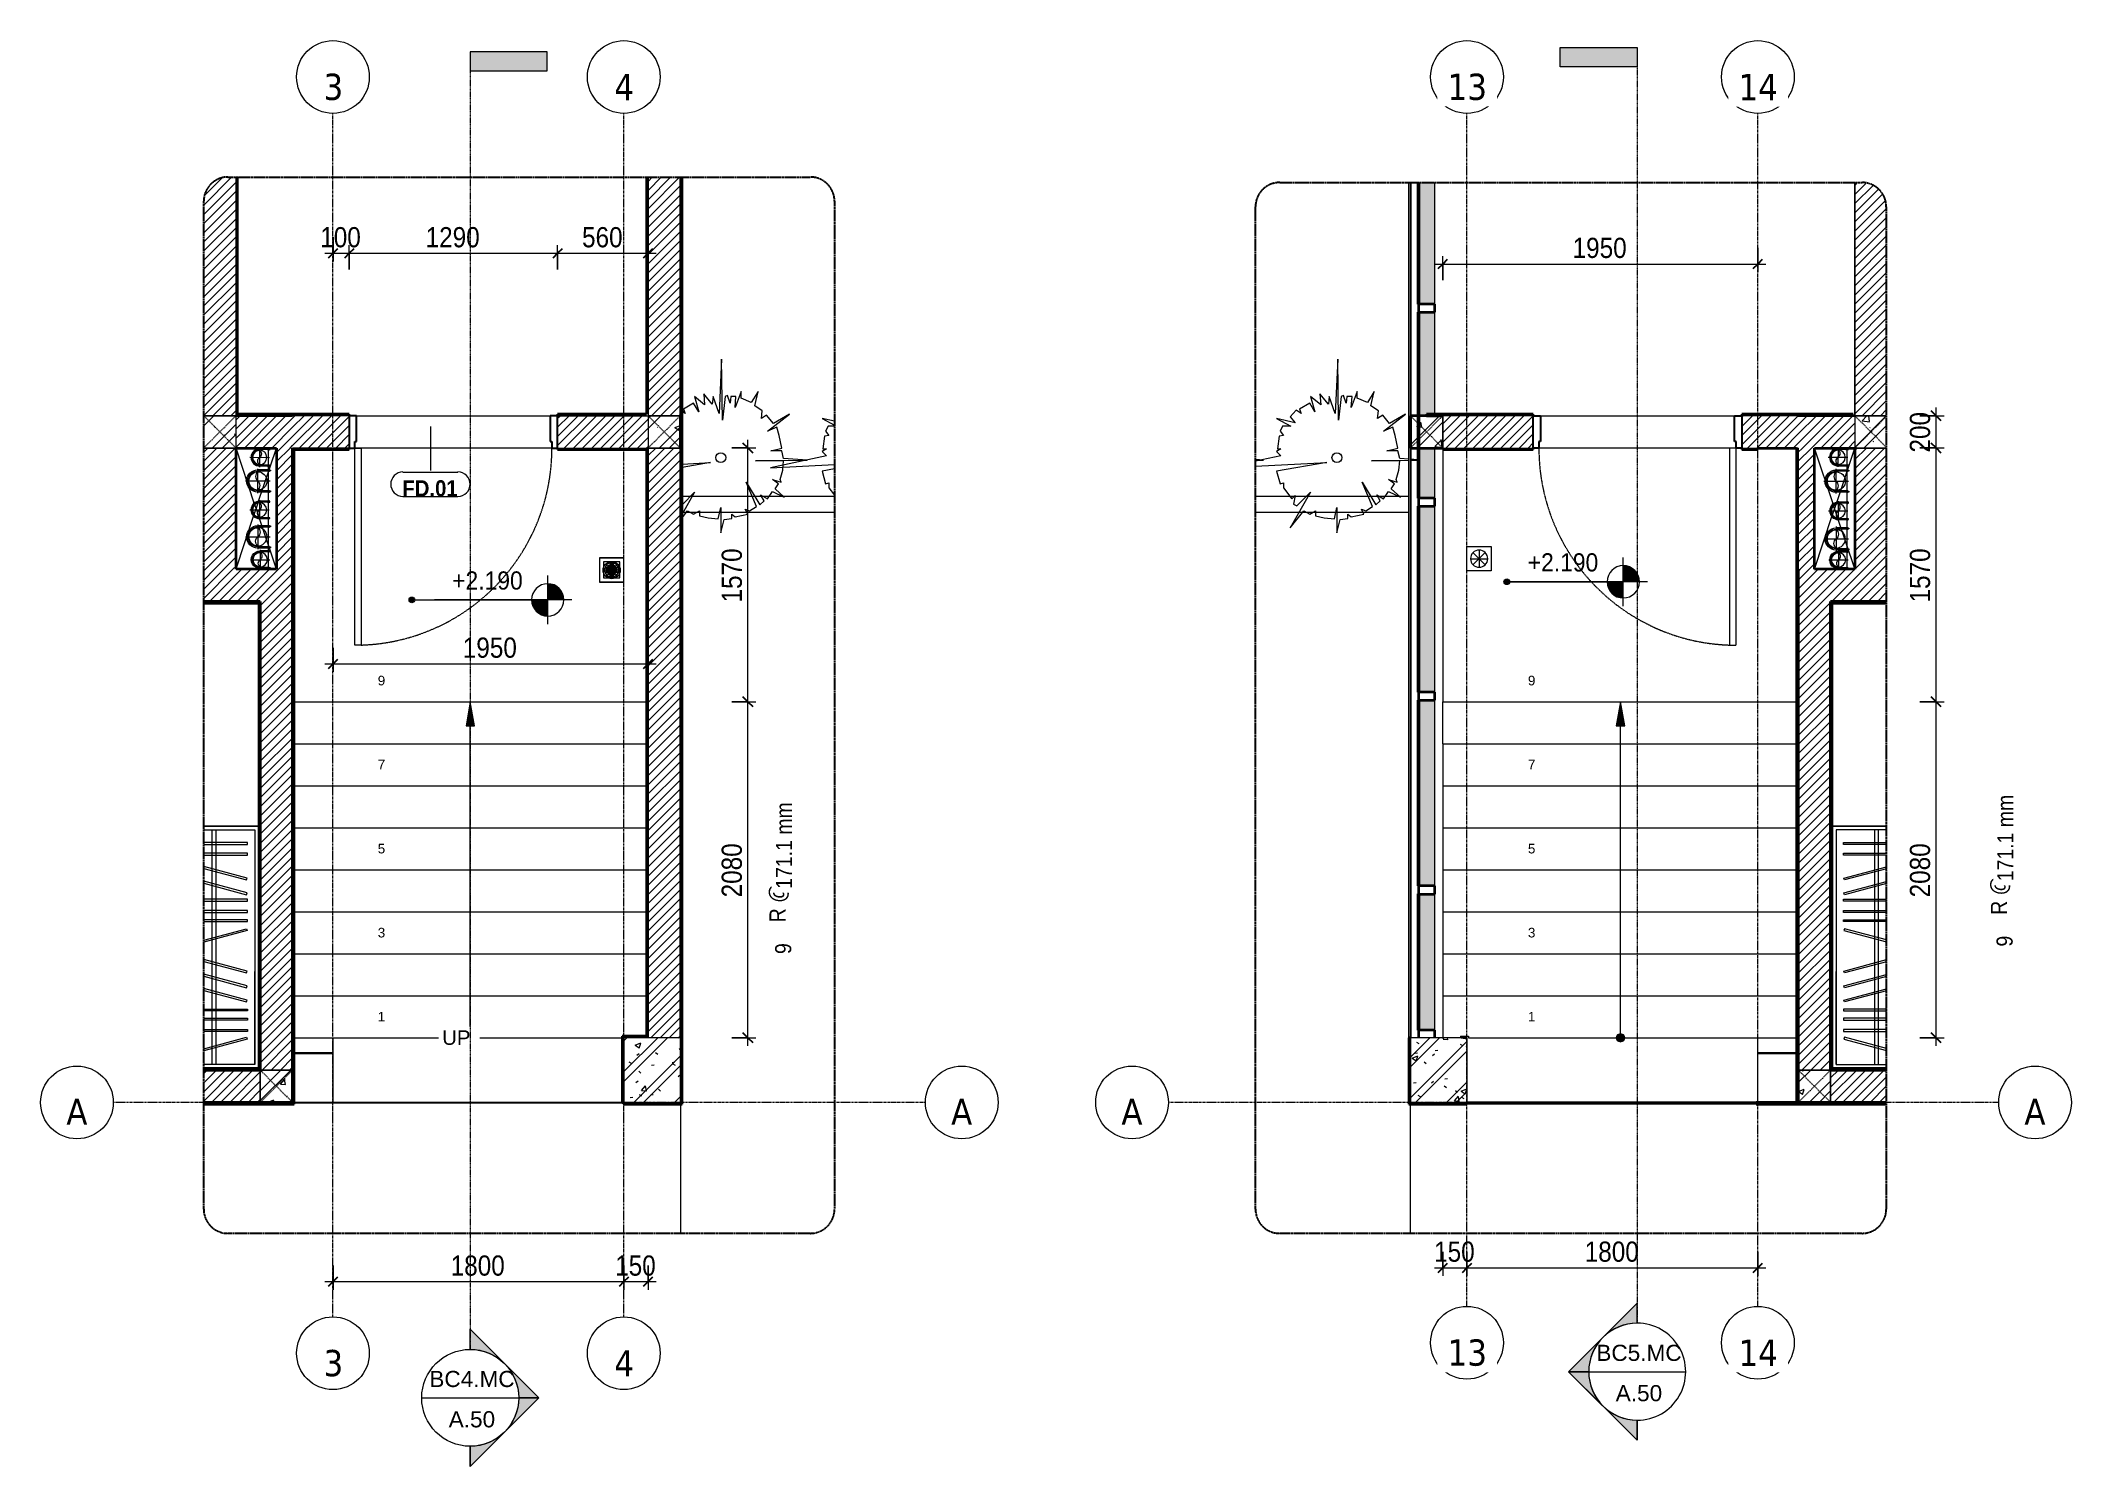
# Model space of a CAD drawing. Header units: millimetres. Extents: x 74302 to 149682, y -1785 to 49068.
# Drawn here: x 116408 to 128976, y 14985 to 23808 of the extents above; entities that cross this region are included whole.
import ezdxf

# ---------------------------------------------------------------- set-up
doc = ezdxf.new("R2010")
doc.units = ezdxf.units.MM
for name, pattern in [('Dash', [6, 3, -3]), ('Dash - Tight', [4.5, 3, -1.5]), ('Dash Dot 3_16_', [7.9375, 4.7625, -1.5875, 0, -1.5875]), ('Grid Line', [22.225, 12.7, -3.175, 3.175, -3.175]), ('Hidden', [7.14375, 4.7625, -2.38125]), ('IMPORT-CENTER _3_', [10.16, 6.35, -1.27, 1.27, -1.27])]:
    doc.linetypes.add(name, pattern=pattern)
for name, color, linetype, lineweight in [('0-3', 90, 'Continuous', 5), ('0-4', 7, 'Continuous', 18), ('A-ANNO-DIMS', 211, 'Continuous', 9), ('A-ANNO-DIMS-50', 211, 'Continuous', 9), ('A-DETL-GENF-2', 92, 'Dash - Tight', 18), ('A-DETL-GENF-3', 92, 'Hidden', 25), ('A-DOOR', 31, 'Continuous', 18), ('A-DOOR-FRAM', 31, 'Continuous', 25), ('A-DOOR-IDEN', 31, 'Continuous', 9), ('A-FLOR', 192, 'Continuous', 18), ('A-GLAZ-CURT', 52, 'Continuous', 18), ('A-GLAZ-CURT-1', 52, 'Continuous', 25), ('A-GLAZ-CWMG', 51, 'Continuous', 18), ('A-GLAZ-CWMG-1', 51, 'Continuous', 35), ('A-WALL', 113, 'Continuous', 18), ('A-WALL-3', 113, 'Continuous', 35), ('A-WALL-PATT-2', 7, 'Continuous', 18), ('A-WALL-PATT-3', 111, 'Continuous', 18), ('G-ANNO-DIMS', 111, 'Continuous', 9), ('G-ANNO-SYMB', 111, 'Continuous', 9), ('G-ANNO-SYMB-1', 111, 'Dash Dot 3_16_', 18), ('G-IMPT', 8, 'Continuous', 18), ('G-IMPT-2', 8, 'Continuous', 25), ('G-IMPT-3', 8, 'IMPORT-CENTER _3_', 18), ('I-FURN', 30, 'Continuous', 18), ('I-FURN-1', 253, 'Continuous', 18), ('I-WALL-1', 250, 'Continuous', 35), ('I-WALL-3', 2, 'Continuous', 35), ('L-PLNT-1', 253, 'Continuous', 18), ('M-EQPM', 50, 'Continuous', 18), ('S-COLS', 52, 'Continuous', 18), ('S-COLS-1', 9, 'Continuous', 18), ('S-COLS-3', 52, 'Dash', 18), ('S-COLS-4', 52, 'Continuous', 35), ('S-COLS-HDLN', 52, 'Dash', 18), ('S-GRID-1', 1, 'Grid Line', 9), ('S-GRID-IDEN', 1, 'Continuous', 9), ('S-STRS', 31, 'Continuous', 18), ('S-STRS-ANNO', 31, 'Continuous', 18), ('S-STRS-IDEN', 31, 'Continuous', 18), ('S-STRS-IDEN-1', 31, 'Continuous', 9)]:
    doc.layers.add(name, color=color, linetype=linetype, lineweight=lineweight)
doc.styles.add('Arial', font='arial.ttf', dxfattribs={"height": 90})
doc.styles.add('Arial_1', font='arial.ttf', dxfattribs={"height": 59.53})
doc.styles.add('Arial_2', font='arial.ttf', dxfattribs={"height": 100})
doc.styles.add('Arial_4', font='arial.ttf', dxfattribs={"width": 0.9, "height": 112.5})
doc.styles.add('Arial_B', font='arialbd.ttf', dxfattribs={"width": 0.9, "height": 100})
doc.styles.add('Tahoma_B', font='tahomabd.ttf', dxfattribs={"height": 162.5})
doc.styles.add('UTM Avo', font='', dxfattribs={"width": 0.9, "height": 125})
doc.styles.add('UTM Avo_1', font='', dxfattribs={"width": 0.9, "height": 100})
doc.styles.add('UTM Avo_2', font='', dxfattribs={"width": 0.9, "height": 2})
doc.styles.get('UTM Avo').set_extended_font_data('UTM Avo')
doc.styles.get('UTM Avo_1').set_extended_font_data('UTM Avo')
doc.styles.get('UTM Avo_2').set_extended_font_data('UTM Avo')
doc.dimstyles.new('1_Dim_chi_tiet_2_5', dxfattribs={"dimscale": 304.8, "dimtxt": 124.912619, "dimasz": 0.19685, "dimexe": 0.164042, "dimexo": 0.0625, "dimgap": 0.016404, "dimtad": 1, "dimdec": 0, "dimrnd": 5, "dimzin": 0, "dimdsep": 46, "dimtxsty": 'UTM Avo', "dimblk1": 'OBLIQUE', "dimblk2": 'OBLIQUE', "dimsah": 1, "dimcen": 0.09, "dimdle": 0.164042, "dimazin": 0, "dimtfac": 1, "dimtdec": 4, "dimtix": 1, "dimtmove": 0, "dimatfit": 3, "dimfxl": 0.328084, "dimfxlon": 1, "dimtvp": 1, "dimtolj": 1, "dimtzin": 0, "dimarcsym": 2})
pattern_1 = [(45, (0, 0), (-125.72359, 125.72359), []), (45, (0, 190.5), (-125.72359, 125.72359), [])]
pattern_2 = [(50, (0, 0), (364.3679, -31.8783), [38.1, -419.1]), (355, (0, 0), (-70.4859, 382.1133), [30.48, -335.28]), (100.451, (30.36, -2.66), (293.885, 350.2334), [32.38, -356.18]), (46.184, (0, 101.6), (542.1585, -84.0858), [57.15, -628.65]), (96.636, (45.2, 94.6), (474.805, 494.8554), [48.57, -534.27]), (351.184, (0, 101.6), (474.8102, 494.85), [45.72, -502.92]), (21, (50.8, 76.2), (303.2285, -204.53046), [38.1, -419.1]), (326, (50.8, 76.2), (123.6039, 368.376), [30.48, -335.28]), (71.451, (76.07, 59.16), (426.8341, 163.8427), [32.38, -356.18]), (37.5, (0, 0), (6.17665, 169.11015), [16.764, -314.452, 16.764, -323.596, -336.55]), (37.5, (0, 0), (6.17665, 169.11015), [-671.576, 16.764, -319.786]), (7.5, (0, 0), (133.63888, 200.3615), [16.764, -177.292, 16.764, -306.832, -128.27]), (7.5, (0, 0), (133.63888, 200.3615), [-517.652, 16.764, -111.506]), (327.5, (-113.28, 0), (271.18182, -11.45836), [16.764, -110.236, 16.764, -379.476, -525.78]), (327.5, (-113.28, 0), (271.18182, -11.45836), [-523.24, 16.764, -509.016]), (317.5, (-164.08, 0), (296.2585, 50.85285), [16.764, -148.336, 16.764, -246.38, -373.38]), (317.5, (-164.08, 0), (296.2585, 50.85285), [-428.244, 16.764, -356.616])]
pattern_3 = [(45, (0, 0), (-26.516504, 26.516504), [])]
pattern_4 = [(45, (75565.04, 0), (-28.28427, 28.28427), [])]
pattern_5 = [(45, (75565.038, 0), (-26.516504, 26.516504), [])]
pattern_6 = [(50, (75565.04, 0), (364.368, -31.8783), [38.1, -419.1]), (355, (75565.04, 0), (-70.4859, 382.1133), [30.48, -335.28]), (100.451, (75595.4, -2.66), (293.885, 350.2334), [32.38, -356.18]), (46.184, (75565.04, 101.6), (542.1585, -84.086), [57.15, -628.65]), (96.636, (75610.2, 94.6), (474.805, 494.8554), [48.57, -534.27]), (351.184, (75565.04, 101.6), (474.81, 494.85), [45.72, -502.92]), (21, (75615.84, 76.2), (303.2285, -204.5305), [38.1, -419.1]), (326, (75615.84, 76.2), (123.604, 368.376), [30.48, -335.28]), (71.451, (75641.1, 59.16), (426.8341, 163.8427), [32.38, -356.18]), (37.5, (75565.04, 0), (6.17665, 169.11015), [3.353, -327.863, 3.353, -337.007, -336.55]), (37.5, (75565.04, 0), (6.17665, 169.11015), [-671.576, 3.353, -333.197]), (7.5, (75565.04, 0), (133.6389, 200.3615), [3.353, -190.703, 3.353, -320.243, -128.27]), (7.5, (75565.04, 0), (133.6389, 200.3615), [-517.652, 3.353, -124.917]), (327.5, (75451.75, 0), (271.18182, -11.45836), [3.353, -123.647, 3.353, -392.887, -525.78]), (327.5, (75451.75, 0), (271.18182, -11.45836), [-523.24, 3.353, -522.427]), (317.5, (75400.95, 0), (296.2585, 50.8528), [3.353, -161.747, 3.353, -259.791, -373.38]), (317.5, (75400.95, 0), (296.2585, 50.8528), [-428.244, 3.353, -370.027]), (45, (75565.04, 0), (-125.7236, 125.7236), []), (45, (75565.04, 190.5), (-125.7236, 125.7236), [])]
pattern_7 = [(45, (8782.8, 0), (-28.284271, 28.284271), [])]
pattern_8 = [(50, (8782.8, 0), (364.3679, -31.8783), [38.1, -419.1]), (355, (8782.8, 0), (-70.4859, 382.1133), [30.48, -335.28]), (100.451, (8813.16, -2.66), (293.885, 350.2334), [32.38, -356.18]), (46.184, (8782.8, 101.6), (542.1585, -84.0858), [57.15, -628.65]), (96.636, (8828, 94.6), (474.805, 494.8554), [48.57, -534.27]), (351.184, (8782.8, 101.6), (474.8102, 494.85), [45.72, -502.92]), (21, (8833.6, 76.2), (303.2285, -204.53046), [38.1, -419.1]), (326, (8833.6, 76.2), (123.6039, 368.376), [30.48, -335.28]), (71.451, (8858.87, 59.16), (426.8341, 163.8427), [32.38, -356.18]), (37.5, (8782.8, 0), (6.17665, 169.11015), [3.353, -327.863, 3.353, -337.007, -336.55]), (37.5, (8782.8, 0), (6.17665, 169.11015), [-671.576, 3.353, -333.197]), (7.5, (8782.8, 0), (133.63888, 200.3615), [3.353, -190.703, 3.353, -320.243, -128.27]), (7.5, (8782.8, 0), (133.63888, 200.3615), [-517.652, 3.353, -124.917]), (327.5, (8669.52, 0), (271.18182, -11.45836), [3.353, -123.647, 3.353, -392.887, -525.78]), (327.5, (8669.52, 0), (271.18182, -11.45836), [-523.24, 3.353, -522.427]), (317.5, (8618.72, 0), (296.2585, 50.85285), [3.353, -161.747, 3.353, -259.791, -373.38]), (317.5, (8618.72, 0), (296.2585, 50.85285), [-428.244, 3.353, -370.027]), (45, (8782.8, 0), (-125.72359, 125.72359), []), (45, (8782.8, 190.5), (-125.72359, 125.72359), [])]

msp = doc.modelspace()

# ---------------------------------------------------------------- texts
at = {"layer": 'A-DOOR-IDEN', "insert": (118818.2, 21036.9), "char_height": 100, "width": 351.45, "attachment_point": 5, "line_spacing_factor": 0.936439, "style": 'Arial_B'}
msp.add_mtext('\\pt2.25,4.5,6.75,9,11.25,13.5,15.75,18,20.25,22.5,24.75,27,29.25,31.5,33.75,36,38.25,40.5,42.75,45,47.25,49.5,51.75,54,56.25,58.5,60.75,63,65.25,67.5,69.75,72;FD.01', dxfattribs=at)
at = {"layer": 'G-ANNO-DIMS', "char_height": 112.5, "width": 519.248, "attachment_point": 1, "line_spacing_factor": 0.941778, "style": 'Arial_4'}
for insert in [(125611.2, 20635.5), (118955.4, 20523.4)]:
    msp.add_mtext('+2.190', dxfattribs=dict(at, insert=insert))
at = {"layer": 'G-ANNO-SYMB', "char_height": 100, "attachment_point": 5, "line_spacing_factor": 0.936439, "style": 'Arial_2'}
for s, insert, width in [('\\pt635,1270,1905,2540,3175,3810,4445,5080,5715,6350,6985,7620,8255,8890,9525,10160,10795,11430,12065,12700,13335,13970,14605,15240,15875,16510,17145,17780,18415,19050,19685,20320;BC5.MC', (126299.7, 15686.7), 539), ('\\pt635,1270,1905,2540,3175,3810,4445,5080,5715,6350,6985,7620,8255,8890,9525,10160,10795,11430,12065,12700,13335,13970,14605,15240,15875,16510,17145,17780,18415,19050,19685,20320;BC4.MC', (119077.8, 15524.9), 539), ('\\pt635,1270,1905,2540,3175,3810,4445,5080,5715,6350,6985,7620,8255,8890,9525,10160,10795,11430,12065,12700,13335,13970,14605,15240,15875,16510,17145,17780,18415,19050,19685,20320;A.50', (126299.5, 15437.2), 297.5), ('\\pt635,1270,1905,2540,3175,3810,4445,5080,5715,6350,6985,7620,8255,8890,9525,10160,10795,11430,12065,12700,13335,13970,14605,15240,15875,16510,17145,17780,18415,19050,19685,20320;A.50', (119077.5, 15275.5), 297.5)]:
    msp.add_mtext(s, dxfattribs=dict(at, insert=insert, width=width))
at = {"layer": 'S-STRS-ANNO', "char_height": 59.5, "width": 54.943, "attachment_point": 1, "line_spacing_factor": 0.941778, "style": 'Arial_1'}
for s, insert in [('9', (118494.7, 19877.5)), ('9', (125612.5, 19877.5)), ('7', (118494.7, 19357.5)), ('7', (125612.5, 19357.5)), ('5', (118494.7, 18837.5)), ('5', (125612.5, 18837.5)), ('3', (118494.7, 18317.5)), ('3', (125612.5, 18317.5)), ('1', (118494.7, 17797.5)), ('1', (125612.5, 17797.5))]:
    msp.add_mtext(s, dxfattribs=dict(at, insert=insert))

# ---------------------------------------------------------------- blocks, each defined once
blk = doc.blocks.new('NCV_TKTC_KET CAU_rvt-4-TKCS_SẢNH - BẬC CẤP 4 - MẶT BẰNG')
at = {"layer": 'S-COLS-1'}
h = blk.add_hatch(dxfattribs=at)
h.set_pattern_fill('FP_2', color=256, style=0, pattern_type=2)
h.set_pattern_definition(pattern_1)
h.paths.add_polyline_path([(44803, 17237), (44803, 17637), (44453, 17637), (44453, 17237)])
h = blk.add_hatch(dxfattribs=at)
h.set_pattern_fill('FP_3', color=256, style=0, pattern_type=2)
h.set_pattern_definition(pattern_2)
h.paths.add_polyline_path([(44803, 17237), (44803, 17637), (44453, 17637), (44453, 17237)])
at = {"layer": 'S-COLS'}
for p, q in [((44803, 17637), (44453, 17637)), ((44453, 17637), (44453, 17237)), ((44803, 17237), (44803, 17637)), ((44453, 17237), (44803, 17237))]:
    blk.add_line(p, q, dxfattribs=at)
blk = doc.blocks.new('TU QUAN AO-SUITE ROOM_3 - TU QUAN AO-SUITE ROOM_3-842841-TKCS_SẢNH - BẬC CẤP 4 - MẶT BẰNG')
at = {"layer": 'I-FURN-1'}
for p, q in [((-526, -24), (-210, -24)), ((-526, -1476), (-526, -24)), ((-526, -24), (-526, -600)), ((-478, -181), (-210, -109)), ((-210, -122), (-475, -193)), ((-287, -24), (-287, -576)), ((-263, -24), (-263, -576)), ((-480, -230), (-210, -230)), ((-480, -242), (-480, -230)), ((-210, -242), (-480, -242)), ((-475, -193), (-478, -181)), ((-480, -299), (-210, -299)), ((-480, -311), (-480, -299)), ((-210, -311), (-480, -311)), ((-480, -356), (-210, -356)), ((-480, -368), (-480, -356)), ((-210, -368), (-480, -368)), ((-475, -412), (-478, -423)), ((-478, -423), (-210, -495)), ((-475, -500), (-478, -512)), ((-210, -483), (-475, -412)), ((-210, -571), (-475, -500)), ((-526, -1476), (-526, -600)), ((-478, -512), (-210, -584)), ((-475, -592), (-478, -603)), ((-478, -603), (-210, -675)), ((-210, -663), (-475, -592)), ((-287, -576), (-287, -1476)), ((-263, -576), (-263, -1476)), ((-478, -854), (-210, -782)), ((-475, -865), (-478, -854)), ((-210, -794), (-475, -865)), ((-480, -909), (-480, -921)), ((-480, -909), (-480, -921)), ((-210, -909), (-480, -909)), ((-480, -921), (-210, -921)), ((-480, -966), (-480, -978)), ((-480, -966), (-480, -978)), ((-210, -966), (-480, -966)), ((-480, -978), (-210, -978)), ((-480, -1035), (-480, -1047)), ((-480, -1035), (-480, -1047)), ((-210, -1035), (-480, -1035)), ((-480, -1047), (-210, -1047)), ((-475, -1075), (-478, -1087)), ((-478, -1087), (-210, -1159)), ((-210, -1146), (-475, -1075)), ((-475, -1167), (-478, -1178)), ((-478, -1178), (-210, -1250)), ((-210, -1238), (-475, -1167)), ((-480, -1320), (-480, -1332)), ((-480, -1320), (-480, -1332)), ((-210, -1320), (-480, -1320)), ((-480, -1332), (-210, -1332)), ((-550, -1500), (-210, -1500)), ((-210, -1500), (-550, -1500)), ((-210, -1476), (-526, -1476)), ((-480, -1387), (-480, -1399)), ((-480, -1387), (-480, -1399)), ((-210, -1387), (-480, -1387)), ((-480, -1399), (-210, -1399))]:
    blk.add_line(p, q, dxfattribs=at)
blk = doc.blocks.new('NCV_TKTC_TANG 1_rvt-3-TKCS_SẢNH - BẬC CẤP 4 - MẶT BẰNG')
at = {"layer": 'A-WALL-PATT-2'}
h = blk.add_hatch(dxfattribs=at)
h.set_pattern_fill('FP_4', color=256, style=0, pattern_type=2)
h.set_pattern_definition(pattern_3)
h.paths.add_polyline_path([(41853, 20327), (42203, 20327), (42203, 20337), (41853, 20337)])
h = blk.add_hatch(dxfattribs=at)
h.set_pattern_fill('FP_4', color=256, style=0, pattern_type=2)
h.set_pattern_definition(pattern_3)
h.paths.add_polyline_path([(42193, 17437), (42203, 17437), (42203, 20327), (42193, 20327), (42193, 17447)])
h = blk.add_hatch(dxfattribs=at)
h.set_pattern_fill('FP_4', color=256, style=0, pattern_type=2)
h.set_pattern_definition(pattern_3)
h.paths.add_polyline_path([(42193, 17437), (42193, 17447), (41853, 17447), (41853, 17437)])
at = {"layer": 'I-WALL-1'}
for p, q in [((42203, 20337), (41853, 20337)), ((41853, 20327), (42193, 20327)), ((42193, 20327), (42193, 17447)), ((42203, 20327), (42203, 20337)), ((42203, 17437), (42203, 20327)), ((42193, 17447), (41853, 17447)), ((41853, 17437), (42193, 17437)), ((42193, 17437), (42203, 17437))]:
    blk.add_line(p, q, dxfattribs=at)
at = {"layer": 'I-FURN', "rotation": 180}
blk.add_blockref('TU QUAN AO-SUITE ROOM_3 - TU QUAN AO-SUITE ROOM_3-842841-TKCS_SẢNH - BẬC CẤP 4 - MẶT BẰNG', (41643, 17447), dxfattribs=at)
blk = doc.blocks.new('FD_01 - FD_01-1200x2200mm-1787917-TKCS_SẢNH - BẬC CẤP 4 - MẶT BẰNG')
at = {"layer": 'A-DETL-GENF-2'}
for p, q in [((570, 100), (570, 1320)), ((570, 1320), (610, 1320)), ((610, 1320), (610, 100)), ((610, 100), (570, 100))]:
    blk.add_line(p, q, dxfattribs=at)
blk.add_arc((610, 100), 1220, 91.8789, 180, dxfattribs=at)
at = {"layer": 'A-DOOR-FRAM'}
for p, q in [((-610, 100), (-645, 100)), ((-645, 100), (-645, -100)), ((-610, 60), (-610, 100)), ((-600, 60), (-610, 60)), ((-600, -100), (-600, 60)), ((610, 60), (600, 60)), ((600, 60), (600, -100)), ((645, 100), (610, 100)), ((610, 100), (610, 60)), ((645, -100), (645, 100)), ((-645, -100), (-600, -100)), ((600, -100), (645, -100))]:
    blk.add_line(p, q, dxfattribs=at)
blk = doc.blocks.new('TKTC_XREF_251221_MB TANG 1 - TKTC_XREF_260130_MB TANG 1_dwg_CUM U_DN100-4202112-TKCS_SẢNH - BẬC CẤP 4 - MẶT BẰNG')
at = {"layer": 'G-IMPT'}
blk.add_hatch(color=256, dxfattribs=at).paths.add_polyline_path([(0, 61), (0, 57), (15, 55), (28, 49), (40, 40), (49, 28), (55, 15), (57, 0), (55, -15), (49, -29), (40, -40), (28, -49), (15, -55), (0, -57), (0, -61), (16, -59), (30, -53), (43, -43), (53, -31), (59, -16), (61, 0), (59, 16), (53, 30), (43, 43), (30, 53), (16, 59)])
for p, q in [((-79, 67), (-79, 63)), ((-77, 67), (-77, 63)), ((-75, 67), (-75, 63)), ((-73, 69), (-73, 61)), ((-67, 68), (-72, 68)), ((-67, 62), (-72, 62)), ((-65, 69), (0, 69)), ((-79, -63), (-79, -67)), ((-77, -63), (-77, -67)), ((-75, -63), (-75, -67)), ((-73, -61), (-73, -69)), ((-67, -62), (-72, -62)), ((-67, -68), (-72, -68)), ((-65, -69), (0, -69))]:
    blk.add_line(p, q, dxfattribs=at)
at = {"layer": 'G-IMPT', "flags": 128}
for points in [[(-73, 68), (-78, 68), (-78, 62), (-73, 62)], [(-72, 59), (-67, 59), (-67, 71), (-72, 71)], [(-67, 71), (-67, 73), (-65, 73), (-65, 57), (-67, 57), (-67, 59)], [(-65, 61), (0, 61), (0, 57)], [(-73, -62), (-78, -62), (-78, -68), (-73, -68)], [(-72, -71), (-67, -71), (-67, -59), (-72, -59)], [(-67, -59), (-67, -57), (-65, -57), (-65, -73), (-67, -73), (-67, -71)], [(-65, -61), (0, -61), (0, -57)]]:
    blk.add_lwpolyline(points, dxfattribs=at)
at = {"layer": 'G-IMPT'}
for centre, radius, start, end in [((-78, 67), 0.96, 90, 180), ((-78, 63), 0.96, 180, 270), ((-71, 69), 1.56, 112.6199, 247.3801), ((-68, 65), 4.8, 143.1301, 216.8699), ((-71, 61), 1.56, 112.6199, 247.3801), ((0, 0), 69, 270, 90), ((0, 0), 61, 270, 90), ((0, 0), 57, 270, 90), ((-78, -63), 0.96, 90, 180), ((-78, -67), 0.96, 180, 270), ((-71, -61), 1.56, 112.6199, 247.3801), ((-68, -65), 4.8, 143.1301, 216.8699), ((-71, -69), 1.56, 112.6199, 247.3801)]:
    blk.add_arc(centre, radius, start, end, dxfattribs=at)
blk = doc.blocks.new('TKTC_XREF_251221_MB TANG 1 - TKTC_XREF_260130_MB TANG 1_dwg_$cc-4202113-TKCS_SẢNH - BẬC CẤP 4 - MẶT BẰNG')
at = {"layer": 'G-IMPT'}
blk.add_circle((0, 0), 0.5, dxfattribs=at)
for centre, radius, start, end in [((0, 0), 0.5, 90, 270), ((0.19, 0.25), 0.313, 126.8699, 233.1301), ((-0.19, -0.25), 0.313, 306.8699, 53.1301)]:
    blk.add_arc(centre, radius, start, end, dxfattribs=at)
at = {"layer": 'G-IMPT-3'}
for p, q in [((-0.67, 0), (0.67, 0)), ((0, -0.65), (0, 0.67))]:
    blk.add_line(p, q, dxfattribs=at)
blk = doc.blocks.new('TKTC_XREF_251221_MB TANG 1 - TKTC_XREF_260130_MB TANG 1_dwg_$cc-4202114-TKCS_SẢNH - BẬC CẤP 4 - MẶT BẰNG')
at = {"layer": 'G-IMPT'}
blk.add_circle((0, 0), 0.5, dxfattribs=at)
for centre, radius, start, end in [((0, 0), 0.5, 90, 270), ((0.19, 0.25), 0.313, 126.8699, 233.1301), ((-0.19, -0.25), 0.313, 306.8699, 53.1301)]:
    blk.add_arc(centre, radius, start, end, dxfattribs=at)
at = {"layer": 'G-IMPT-3'}
for p, q in [((-0.67, 0), (0.67, 0)), ((0, -0.67), (0, 0.67))]:
    blk.add_line(p, q, dxfattribs=at)
blk = doc.blocks.new('TKTC_XREF_251221_MB TANG 1 - TKTC_XREF_260130_MB TANG 1_dwg_CUM U_DN100-4202115-TKCS_SẢNH - BẬC CẤP 4 - MẶT BẰNG')
at = {"layer": 'G-IMPT'}
blk.add_hatch(color=256, dxfattribs=at).paths.add_polyline_path([(0, -61), (0, -57), (15, -55), (28, -49), (41, -39), (49, -28), (55, -15), (57, 0), (55, 15), (49, 28), (40, 40), (28, 49), (15, 55), (0, 57), (0, 61), (16, 59), (30, 53), (43, 43), (53, 30), (59, 16), (61, 0), (59, -16), (53, -30), (43, -43), (30, -53), (16, -59)])
for p, q in [((-79, 67), (-79, 63)), ((-77, 67), (-77, 63)), ((-75, 67), (-75, 63)), ((-73, 69), (-73, 61)), ((-67, 68), (-72, 68)), ((-67, 62), (-72, 62)), ((-65, 69), (0, 69)), ((-79, -63), (-79, -67)), ((-77, -63), (-77, -67)), ((-75, -63), (-75, -67)), ((-73, -61), (-73, -69)), ((-67, -62), (-72, -62)), ((-67, -68), (-72, -68)), ((-65, -69), (0, -69))]:
    blk.add_line(p, q, dxfattribs=at)
at = {"layer": 'G-IMPT', "flags": 128}
for points in [[(-73, 68), (-78, 68), (-78, 62), (-73, 62)], [(-72, 59), (-67, 59), (-67, 71), (-72, 71)], [(-67, 71), (-67, 73), (-65, 73), (-65, 57), (-67, 57), (-67, 59)], [(-65, 61), (0, 61), (0, 57)], [(-73, -62), (-78, -62), (-78, -68), (-73, -68)], [(-72, -71), (-67, -71), (-67, -59), (-72, -59)], [(-67, -59), (-67, -57), (-65, -57), (-65, -73), (-67, -73), (-67, -71)], [(-65, -61), (0, -61), (0, -57)]]:
    blk.add_lwpolyline(points, dxfattribs=at)
at = {"layer": 'G-IMPT'}
for centre, radius, start, end in [((-78, 67), 0.96, 90, 180), ((-78, 63), 0.96, 180, 270), ((-71, 69), 1.56, 112.6199, 247.3801), ((-68, 65), 4.8, 143.1301, 216.8699), ((-71, 61), 1.56, 112.6199, 247.3801), ((0, 0), 69, 270, 90), ((0, 0), 61, 270, 90), ((0, 0), 57, 270, 90), ((-78, -63), 0.96, 90, 180), ((-78, -67), 0.96, 180, 270), ((-71, -61), 1.56, 112.6199, 247.3801), ((-68, -65), 4.8, 143.1301, 216.8699), ((-71, -69), 1.56, 112.6199, 247.3801)]:
    blk.add_arc(centre, radius, start, end, dxfattribs=at)
blk = doc.blocks.new('TKTC_XREF_251221_MB TANG 1 - TKTC_XREF_260130_MB TANG 1_dwg_$cc-4202111-TKCS_SẢNH - BẬC CẤP 4 - MẶT BẰNG')
at = {"layer": 'G-IMPT'}
blk.add_circle((0, 0), 0.5, dxfattribs=at)
for centre, radius, start, end in [((0, 0), 0.5, 90, 270), ((0.19, 0.25), 0.313, 126.8699, 233.1301), ((-0.19, -0.25), 0.313, 306.8699, 53.1301)]:
    blk.add_arc(centre, radius, start, end, dxfattribs=at)
at = {"layer": 'G-IMPT-3'}
for p, q in [((-0.67, 0), (0.67, 0)), ((0, -0.67), (0, 0.67))]:
    blk.add_line(p, q, dxfattribs=at)
blk = doc.blocks.new('TKTC_XREF_251221_MB TANG 1 - TKTC_XREF_260130_MB TANG 1_dwg_$cc-4202116-TKCS_SẢNH - BẬC CẤP 4 - MẶT BẰNG')
at = {"layer": 'G-IMPT'}
blk.add_circle((0, 0), 0.5, dxfattribs=at)
for centre, radius, start, end in [((0, 0), 0.5, 90, 270), ((0.19, 0.25), 0.313, 126.8699, 233.1301), ((-0.19, -0.25), 0.313, 306.8699, 53.1301)]:
    blk.add_arc(centre, radius, start, end, dxfattribs=at)
at = {"layer": 'G-IMPT-3'}
for p, q in [((-0.67, 0), (0.67, 0)), ((0, -0.67), (0, 0.67))]:
    blk.add_line(p, q, dxfattribs=at)
blk = doc.blocks.new('TKTC_XREF_251221_MB TANG 1 - TKTC_XREF_260130_MB TANG 1_dwg_$cc-4202121-TKCS_SẢNH - BẬC CẤP 4 - MẶT BẰNG')
at = {"layer": 'G-IMPT'}
blk.add_circle((0, 0), 0.5, dxfattribs=at)
for centre, radius, start, end in [((0, 0), 0.5, 90, 270), ((0.19, 0.25), 0.313, 126.8699, 233.1301), ((-0.19, -0.25), 0.313, 306.8699, 53.1301)]:
    blk.add_arc(centre, radius, start, end, dxfattribs=at)
at = {"layer": 'G-IMPT-3'}
for p, q in [((-0.67, 0), (0.67, 0)), ((0, -0.67), (0, 0.66))]:
    blk.add_line(p, q, dxfattribs=at)
blk = doc.blocks.new('TKTC_XREF_251221_MB TANG 1 - TKTC_XREF_260130_MB TANG 1_dwg_FD-4202126-TKCS_SẢNH - BẬC CẤP 4 - MẶT BẰNG')
at = {"layer": 'G-IMPT'}
for p, q in [((53, 0), (-53, 0)), ((-38, 38), (38, -38)), ((38, 38), (-38, -38)), ((0, 53), (0, -53))]:
    blk.add_line(p, q, dxfattribs=at)
at = {"layer": 'G-IMPT', "flags": 128}
blk.add_lwpolyline([(-75, -75), (75, -75), (75, 75), (-75, 75)], close=True, dxfattribs=at)
at = {"layer": 'G-IMPT'}
blk.add_circle((0, 0), 53.3, dxfattribs=at)
blk = doc.blocks.new('TKTC_XREF_251221_MB TANG 1 - TKTC_XREF_260130_MB TANG 1_dwg_THU NUOC - THU NUOC-444531-TKCS_MB TẦNG 1-4202120-TKCS_SẢNH - BẬC CẤP 4 - MẶT BẰNG')
at = {"layer": 'M-EQPM'}
for p, q in [((-23, 11), (41, 11)), ((41, 5), (-23, 5)), ((-11, 23), (28, 23)), ((28, 17), (-11, 17)), ((-1, 36), (19, 36)), ((19, 30), (-1, 30)), ((-23, -14), (41, -14)), ((41, -20), (-23, -20)), ((-11, -26), (28, -26)), ((28, -32), (-11, -32)), ((-1, -38), (19, -38)), ((19, -44), (-1, -44))]:
    blk.add_line(p, q, dxfattribs=at)
at = {"layer": 'M-EQPM', "flags": 128}
for points in [[(84, -79), (84, 71), (-66, 71), (-66, -79)], [(59, -54), (59, 46), (-41, 46), (-41, -54)]]:
    blk.add_lwpolyline(points, close=True, dxfattribs=at)
for points in [[(-23, -1), (1, -1), (1, -7), (-23, -7)], [(41, -7), (17, -7), (17, -1), (41, -1)]]:
    blk.add_lwpolyline(points, dxfattribs=at)
at = {"layer": 'M-EQPM'}
for centre, radius, start, end in [((9, -4), 45, 360, 180), ((9, -4), 45, 360, 180), ((-23, 8), 3, 90, 270), ((-11, 20), 3, 90, 270), ((-1, 33), 3, 90, 270), ((19, 33), 3, 270, 90), ((28, 20), 3, 270, 90), ((41, 8), 3, 270, 90), ((9, -4), 45, 180, 360), ((9, -4), 45, 180, 360), ((-23, -4), 3, 90, 270), ((-23, -17), 3, 90, 270), ((-11, -29), 3, 90, 270), ((-1, -41), 3, 90, 270), ((19, -41), 3, 270, 90), ((28, -29), 3, 270, 90), ((41, -4), 3, 270, 90), ((41, -17), 3, 270, 90)]:
    blk.add_arc(centre, radius, start, end, dxfattribs=at)
blk = doc.blocks.new('TKTC_XREF_251221_MB TANG 1 - TKTC_XREF_260130_MB TANG 1_dwg-4202109-TKCS_SẢNH - BẬC CẤP 4 - MẶT BẰNG')
at = {"layer": 'G-IMPT', "flags": 128}
blk.add_lwpolyline([(-160899, -380060), (-160899, -380808), (-160849, -380808), (-160849, -380060)], dxfattribs=at)
at = {"layer": 'G-IMPT-2'}
blk.add_line((-160739, -384110), (-158709, -384110), dxfattribs=at)
at = {"extrusion": (0, 0, -1)}
for name, p, xscale, yscale, zscale, rotation in [('TKTC_XREF_251221_MB TANG 1 - TKTC_XREF_260130_MB TANG 1_dwg_$cc-4202113-TKCS_SẢNH - BẬC CẤP 4 - MẶT BẰNG', (160953, -380118), 90.00000000005119, 90.00000000005119, -90.0000000000512, 180.3740267799373), ('TKTC_XREF_251221_MB TANG 1 - TKTC_XREF_260130_MB TANG 1_dwg_CUM U_DN100-4202115-TKCS_SẢNH - BẬC CẤP 4 - MẶT BẰNG', (160964, -380264), 0.9974999999999965, 0.9974999999999965, -0.9974999999999965, 0.0009913385626578414), ('TKTC_XREF_251221_MB TANG 1 - TKTC_XREF_260130_MB TANG 1_dwg_$cc-4202116-TKCS_SẢNH - BẬC CẤP 4 - MẶT BẰNG', (160954, -380443), 90.00000000005119, 90.00000000005119, -90.0000000000512, 180.3740267799373), ('TKTC_XREF_251221_MB TANG 1 - TKTC_XREF_260130_MB TANG 1_dwg_$cc-4202111-TKCS_SẢNH - BẬC CẤP 4 - MẶT BẰNG', (160964, -380609), 113.7150000000092, 113.7150000000092, -113.7150000000092, 179.9990086636432), ('TKTC_XREF_251221_MB TANG 1 - TKTC_XREF_260130_MB TANG 1_dwg_CUM U_DN100-4202115-TKCS_SẢNH - BẬC CẤP 4 - MẶT BẰNG', (160964, -380610), 0.9975000000000005, 0.9975000000000005, -0.9975000000000005, 0.000991338195008684), ('TKTC_XREF_251221_MB TANG 1 - TKTC_XREF_260130_MB TANG 1_dwg_$cc-4202121-TKCS_SẢNH - BẬC CẤP 4 - MẶT BẰNG', (160950, -380751), 89.77500000000572, 89.77500000000572, -89.77500000000572, 180.0009685526747), ('TKTC_XREF_251221_MB TANG 1 - TKTC_XREF_260130_MB TANG 1_dwg_CUM U_DN100-4202115-TKCS_SẢNH - BẬC CẤP 4 - MẶT BẰNG', (160950, -380751), 0.7875000000000006, 0.7875000000000006, -0.7875000000000006, 0.002951227274326912)]:
    blk.add_blockref(name, p, dxfattribs=dict(at, xscale=xscale, yscale=yscale, zscale=zscale, rotation=rotation))
for name, p, xscale, yscale, zscale, rotation in [('TKTC_XREF_251221_MB TANG 1 - TKTC_XREF_260130_MB TANG 1_dwg_CUM U_DN100-4202112-TKCS_SẢNH - BẬC CẤP 4 - MẶT BẰNG', (-160951, -380118), 0.7894736842105242, 0.7894736842105242, 0.7894736842105242, 179.6259732184666), ('TKTC_XREF_251221_MB TANG 1 - TKTC_XREF_260130_MB TANG 1_dwg_$cc-4202114-TKCS_SẢNH - BẬC CẤP 4 - MẶT BẰNG', (-160964, -380264), 113.7150000000092, 113.7150000000092, 113.7150000000092, 359.9990086636432), ('TKTC_XREF_251221_MB TANG 1 - TKTC_XREF_260130_MB TANG 1_dwg_CUM U_DN100-4202112-TKCS_SẢNH - BẬC CẤP 4 - MẶT BẰNG', (-160952, -380443), 0.7894736842105242, 0.7894736842105242, 0.7894736842105242, 179.6259732184666)]:
    blk.add_blockref(name, p, dxfattribs=dict(xscale=xscale, yscale=yscale, zscale=zscale, rotation=rotation))
for name, p in [('TKTC_XREF_251221_MB TANG 1 - TKTC_XREF_260130_MB TANG 1_dwg_THU NUOC - THU NUOC-444531-TKCS_MB TẦNG 1-4202120-TKCS_SẢNH - BẬC CẤP 4 - MẶT BẰNG', (-158783, -380810)), ('TKTC_XREF_251221_MB TANG 1 - TKTC_XREF_260130_MB TANG 1_dwg_FD-4202126-TKCS_SẢNH - BẬC CẤP 4 - MẶT BẰNG', (-158774, -380816))]:
    blk.add_blockref(name, p)
blk = doc.blocks.new('TKTC_XREF_251221_MB TANG 1 - TKTC_XREF_251221_MB TANG 1-2038492-TKCS_SẢNH - BẬC CẤP 4 - MẶT BẰNG')
blk.add_blockref('TKTC_XREF_251221_MB TANG 1 - TKTC_XREF_260130_MB TANG 1_dwg-4202109-TKCS_SẢNH - BẬC CẤP 4 - MẶT BẰNG', (169499, 384110))
blk = doc.blocks.new('CAY MAI VAN PHUC - CAY DUC SOC_dwg-2256080-TKCS_SẢNH - BẬC CẤP 4 - MẶT BẰNG')
at = {"layer": 'G-IMPT', "flags": 128}
for points in [[(-375, 247), (-426, 247), (-446, 207), (-419, 174), (-453, 167), (-466, 68), (-439, 68), (-473, 48), (-439, 14), (-878, -79), (-375, -54)], [(-375, 285), (-473, 307), (-375, 255)], [(-375, -89), (-473, -105), (-446, -205), (-419, -198), (-419, -238), (-375, -295)]]:
    blk.add_lwpolyline(points, dxfattribs=at)
blk = doc.blocks.new('CAY MAI VAN PHUC - CAY BONG TRANG-2256081-TKCS_SẢNH - BẬC CẤP 4 - MẶT BẰNG')
at = {"xscale": 0.7894736842105263, "yscale": 0.7894736842105263, "zscale": 0.7894736842105263}
blk.add_blockref('CAY MAI VAN PHUC - CAY DUC SOC_dwg-2256080-TKCS_SẢNH - BẬC CẤP 4 - MẶT BẰNG', (0, 0), dxfattribs=at)
blk = doc.blocks.new('CAY MAI VAN PHUC - CAY DUC SOC_dwg-V40-TKCS_SẢNH - BẬC CẤP 4 - MẶT BẰNG')
at = {"layer": 'G-IMPT', "flags": 128}
for points in [[(33, 479), (13, 293), (6, 772), (-14, 347), (-60, 479), (-67, 420), (-133, 499), (-127, 413), (-207, 479), (-173, 360), (-213, 426), (-293, 380), (-280, 347), (-304, 363)], [(-304, -473), (-260, -418), (-213, -444), (-167, -418), (-167, -457), (-100, -471), (-20, -481), (0, -391), (0, -590), (26, -484), (86, -477), (86, -444), (113, -464), (212, -444), (192, -404), (226, -418), (279, -384), (199, -192), (305, -371), (339, -338), (312, -291), (365, -324), (405, -265), (498, -311), (425, -245), (452, -205), (405, -172), (472, -192), (465, -172), (485, -99), (492, -25), (272, -25), (678, -19), (492, -6), (478, 54), (392, 54), (478, 74), (458, 174), (438, 240), (365, 207), (538, 340), (412, 267), (359, 333), (319, 307), (325, 367), (266, 406), (292, 519), (239, 433), (159, 466), (159, 519), (113, 393), (119, 479), (79, 479), (73, 426), (53, 486), (33, 479)], [(-304, -50), (-80, -39), (-304, -77)], [(-304, -369), (-207, -271), (-304, -442)]]:
    blk.add_lwpolyline(points, dxfattribs=at)
at = {"layer": 'G-IMPT'}
blk.add_circle((0, 0), 38.6, dxfattribs=at)
blk = doc.blocks.new('CAY MAI VAN PHUC - CAY BONG TRANG-V41-TKCS_SẢNH - BẬC CẤP 4 - MẶT BẰNG')
at = {"xscale": 0.7894736842105263, "yscale": 0.7894736842105263, "zscale": 0.7894736842105263}
blk.add_blockref('CAY MAI VAN PHUC - CAY DUC SOC_dwg-V40-TKCS_SẢNH - BẬC CẤP 4 - MẶT BẰNG', (0, 0), dxfattribs=at)
blk = doc.blocks.new('G1_SOF - BO TRU - 200x200-3050151-TKCS_SẢNH - BẬC CẤP 4 - MẶT BẰNG')
at = {"layer": 'S-COLS-HDLN'}
for p, q in [((-100, 100), (100, -100)), ((100, 100), (-100, -100))]:
    blk.add_line(p, q, dxfattribs=at)
blk = doc.blocks.new('G1_SOF - BO TRU - 200x200-V42-TKCS_SẢNH - BẬC CẤP 4 - MẶT BẰNG')
at = {"layer": 'S-COLS-HDLN'}
for p, q in [((-100, 100), (100, -100)), ((100, 100), (-100, -100))]:
    blk.add_line(p, q, dxfattribs=at)
blk = doc.blocks.new('BORDER VIEW - BORDER VIEW-2198951-TKCS_SẢNH - BẬC CẤP 4 - MẶT BẰNG')
at = {"layer": 'A-DETL-GENF-3'}
for p, q in [((150, 6537), (3754, 6537)), ((0, 150), (0, 6387)), ((3904, 6387), (3904, 150)), ((3754, 0), (150, 0))]:
    blk.add_line(p, q, dxfattribs=at)
for centre, start, end in [((150, 6387), 90, 180), ((3754, 6387), 0, 90), ((150, 150), 180, 270), ((3754, 150), 270, 0)]:
    blk.add_arc(centre, 150, start, end, dxfattribs=at)
blk = doc.blocks.new('NCV_TKTC_KET CAU_rvt-5-TKCS_SẢNH - BẬC CẤP 5 - MẶT BẰNG')
at = {"layer": 'S-COLS-1'}
h = blk.add_hatch(dxfattribs=at)
h.set_pattern_fill('FP_2', color=256, style=0, pattern_type=2)
h.set_pattern_definition(pattern_1)
h.paths.add_polyline_path([(116453, 17237), (116453, 17637), (116103, 17637), (116103, 17237)])
h = blk.add_hatch(dxfattribs=at)
h.set_pattern_fill('FP_3', color=256, style=0, pattern_type=2)
h.set_pattern_definition(pattern_2)
h.paths.add_polyline_path([(116453, 17237), (116453, 17637), (116103, 17637), (116103, 17237)])
at = {"layer": 'S-COLS'}
for p, q in [((116453, 17637), (116103, 17637)), ((116103, 17637), (116103, 17237)), ((116453, 17237), (116453, 17637)), ((116103, 17237), (116453, 17237))]:
    blk.add_line(p, q, dxfattribs=at)
blk = doc.blocks.new('TU QUAN AO-SUITE ROOM_3 - TU QUAN AO-SUITE ROOM_3-850635-TKCS_SẢNH - BẬC CẤP 5 - MẶT BẰNG')
at = {"layer": 'I-FURN-1'}
for p, q in [((-550, 1500), (-215, 1500)), ((-215, 1500), (-550, 1500)), ((-215, 1476), (-526, 1476)), ((-526, 1476), (-526, 600)), ((-526, 1476), (-526, 24)), ((-480, 1387), (-480, 1399)), ((-480, 1399), (-215, 1399)), ((-480, 1387), (-480, 1399)), ((-215, 1387), (-480, 1387)), ((-287, 576), (-287, 1476)), ((-263, 576), (-263, 1476)), ((-480, 1320), (-480, 1332)), ((-480, 1332), (-215, 1332)), ((-480, 1320), (-480, 1332)), ((-215, 1320), (-480, 1320)), ((-478, 1178), (-215, 1249)), ((-475, 1167), (-478, 1178)), ((-478, 1087), (-215, 1157)), ((-215, 1236), (-475, 1167)), ((-215, 1145), (-475, 1075)), ((-480, 1035), (-480, 1047)), ((-480, 1047), (-215, 1047)), ((-480, 1035), (-480, 1047)), ((-215, 1035), (-480, 1035)), ((-475, 1075), (-478, 1087)), ((-480, 966), (-480, 978)), ((-480, 978), (-215, 978)), ((-480, 966), (-480, 978)), ((-215, 966), (-480, 966)), ((-480, 909), (-480, 921)), ((-480, 921), (-215, 921)), ((-480, 909), (-480, 921)), ((-215, 909), (-480, 909)), ((-475, 865), (-478, 854)), ((-478, 854), (-215, 783)), ((-215, 796), (-475, 865)), ((-478, 603), (-215, 674)), ((-215, 661), (-475, 592)), ((-526, 24), (-526, 600)), ((-475, 592), (-478, 603)), ((-478, 512), (-215, 582)), ((-475, 500), (-478, 512)), ((-215, 570), (-475, 500)), ((-287, 24), (-287, 576)), ((-263, 24), (-263, 576)), ((-478, 423), (-215, 494)), ((-475, 412), (-478, 423)), ((-215, 481), (-475, 412)), ((-480, 368), (-480, 356)), ((-215, 368), (-480, 368)), ((-480, 356), (-215, 356)), ((-480, 311), (-480, 299)), ((-215, 311), (-480, 311)), ((-480, 299), (-215, 299)), ((-480, 242), (-480, 230)), ((-215, 242), (-480, 242)), ((-480, 230), (-215, 230)), ((-475, 193), (-478, 181)), ((-478, 181), (-215, 111)), ((-215, 123), (-475, 193)), ((-526, 24), (-215, 24))]:
    blk.add_line(p, q, dxfattribs=at)
blk = doc.blocks.new('NCV_TKTC_TANG 1_rvt-4-TKCS_SẢNH - BẬC CẤP 5 - MẶT BẰNG')
at = {"layer": 'A-WALL-PATT-2'}
h = blk.add_hatch(dxfattribs=at)
h.set_pattern_fill('FP_4', color=256, style=0, pattern_type=2)
h.set_pattern_definition(pattern_3)
h.paths.add_polyline_path([(119047, 20327), (119047, 20337), (118703, 20337), (118703, 20327), (118713, 20327)])
h = blk.add_hatch(dxfattribs=at)
h.set_pattern_fill('FP_4', color=256, style=0, pattern_type=2)
h.set_pattern_definition(pattern_3)
h.paths.add_polyline_path([(118713, 17437), (118713, 20327), (118703, 20327), (118703, 17437)])
h = blk.add_hatch(dxfattribs=at)
h.set_pattern_fill('FP_4', color=256, style=0, pattern_type=2)
h.set_pattern_definition(pattern_3)
h.paths.add_polyline_path([(119047, 17437), (119047, 17447), (118713, 17447), (118713, 17437)])
at = {"layer": 'I-WALL-1'}
for p, q in [((119047, 20337), (118703, 20337)), ((118703, 20337), (118703, 20327)), ((118703, 20327), (118703, 17437)), ((118713, 20327), (119047, 20327)), ((118713, 17447), (118713, 20327)), ((118703, 17437), (118713, 17437)), ((119047, 17447), (118713, 17447)), ((118713, 17437), (119047, 17437))]:
    blk.add_line(p, q, dxfattribs=at)
at = {"layer": 'I-FURN'}
blk.add_blockref('TU QUAN AO-SUITE ROOM_3 - TU QUAN AO-SUITE ROOM_3-850635-TKCS_SẢNH - BẬC CẤP 5 - MẶT BẰNG', (119263, 17447), dxfattribs=at)
blk = doc.blocks.new('System Panel - Glazed-1286806-TKCS_SẢNH - BẬC CẤP 5 - MẶT BẰNG')
at = {"layer": 'A-GLAZ-CURT-1'}
for p, q in [((575, 6), (-178, 6)), ((575, -6), (575, 6)), ((-178, -6), (575, -6))]:
    blk.add_line(p, q, dxfattribs=at)
blk = doc.blocks.new('System Panel - Glazed-V43-TKCS_SẢNH - BẬC CẤP 5 - MẶT BẰNG')
at = {"layer": 'A-GLAZ-CURT-1'}
for p, q in [((575, 6), (-575, 6)), ((-575, 6), (-575, -6)), ((575, -6), (575, 6)), ((-575, -6), (575, -6))]:
    blk.add_line(p, q, dxfattribs=at)
blk = doc.blocks.new('System Panel - Glazed-1453214-TKCS_SẢNH - BẬC CẤP 5 - MẶT BẰNG')
at = {"layer": 'A-GLAZ-CURT-1'}
for p, q in [((421, 6), (-421, 6)), ((-421, 6), (-421, -6)), ((421, -6), (421, 6)), ((-421, -6), (421, -6))]:
    blk.add_line(p, q, dxfattribs=at)
blk = doc.blocks.new('Rectangular Mullion - 50 x 100mm-1286802-TKCS_SẢNH - BẬC CẤP 5 - MẶT BẰNG')
at = {"layer": 'A-GLAZ-CWMG'}
blk.add_hatch(color=256, dxfattribs=at).paths.add_polyline_path([(116159, 22177), (116253, 22177), (116253, 22930), (116159, 22930)])
blk.add_line((116253, 22177), (116253, 22930), dxfattribs=at)
blk = doc.blocks.new('Rectangular Mullion - 50 x 100mm-V44-TKCS_SẢNH - BẬC CẤP 5 - MẶT BẰNG')
at = {"layer": 'A-GLAZ-CWMG'}
h = blk.add_hatch(color=256, dxfattribs=at)
h.paths.add_polyline_path([(116159, 20977), (116253, 20977), (116253, 21287), (116159, 21287)])
h.paths.add_polyline_path([(116159, 21487), (116203, 21487), (116203, 21497), (116253, 21497), (116253, 22127), (116159, 22127), (116159, 21497)])
for p, q in [((116253, 21497), (116253, 22127)), ((116253, 20977), (116253, 21287))]:
    blk.add_line(p, q, dxfattribs=at)
blk = doc.blocks.new('Rectangular Mullion - 50 x 100mm-V45-TKCS_SẢNH - BẬC CẤP 5 - MẶT BẰNG')
at = {"layer": 'A-GLAZ-CWMG'}
blk.add_hatch(color=256, dxfattribs=at).paths.add_polyline_path([(116159, 19777), (116253, 19777), (116253, 20927), (116159, 20927)])
blk.add_line((116253, 19777), (116253, 20927), dxfattribs=at)
blk = doc.blocks.new('Rectangular Mullion - 50 x 100mm-1453210-TKCS_SẢNH - BẬC CẤP 5 - MẶT BẰNG')
at = {"layer": 'A-GLAZ-CWMG'}
blk.add_hatch(color=256, dxfattribs=at).paths.add_polyline_path([(116159, 17685), (116253, 17685), (116253, 18527), (116159, 18527)])
blk.add_line((116253, 17685), (116253, 18527), dxfattribs=at)
blk = doc.blocks.new('Rectangular Mullion - 50 x 100mm-1286808-TKCS_SẢNH - BẬC CẤP 5 - MẶT BẰNG')
at = {"layer": 'A-GLAZ-CWMG-1'}
for p, q in [((-50, 0), (-2, 0)), ((-50, -100), (-50, 0)), ((-2, -100), (-50, -100))]:
    blk.add_line(p, q, dxfattribs=at)
blk = doc.blocks.new('Rectangular Mullion - 50 x 100mm-1286804-TKCS_SẢNH - BẬC CẤP 5 - MẶT BẰNG')
at = {"layer": 'A-GLAZ-CWMG-1'}
for p, q in [((-25, 0), (25, 0)), ((-25, -100), (-25, 0)), ((25, 0), (25, -100)), ((25, -100), (-25, -100))]:
    blk.add_line(p, q, dxfattribs=at)
blk = doc.blocks.new('TKTC_XREF_251221_MB TANG 1 - TKTC_XREF_260130_MB TANG 1_dwg_FD-4202110-TKCS_SẢNH - BẬC CẤP 5 - MẶT BẰNG')
at = {"layer": 'G-IMPT'}
for p, q in [((53, 0), (-53, 0)), ((-38, 38), (38, -38)), ((38, 38), (-38, -38)), ((0, 53), (0, -53))]:
    blk.add_line(p, q, dxfattribs=at)
at = {"layer": 'G-IMPT', "flags": 128}
blk.add_lwpolyline([(-75, -75), (75, -75), (75, 75), (-75, 75)], close=True, dxfattribs=at)
at = {"layer": 'G-IMPT'}
blk.add_circle((0, 0), 53.3, dxfattribs=at)
blk = doc.blocks.new('TKTC_XREF_251221_MB TANG 1 - TKTC_XREF_260130_MB TANG 1_dwg_CUM U_DN100-4202112-TKCS_SẢNH - BẬC CẤP 5 - MẶT BẰNG')
at = {"layer": 'G-IMPT'}
blk.add_hatch(color=256, dxfattribs=at).paths.add_polyline_path([(0, 61), (0, 57), (15, 55), (28, 49), (40, 40), (49, 28), (55, 15), (57, 0), (55, -15), (49, -29), (40, -40), (28, -49), (15, -55), (0, -57), (0, -61), (16, -59), (30, -53), (43, -43), (53, -31), (59, -16), (61, 0), (59, 16), (53, 30), (43, 43), (30, 53), (16, 59)])
for p, q in [((-79, 67), (-79, 63)), ((-77, 67), (-77, 63)), ((-75, 67), (-75, 63)), ((-73, 69), (-73, 61)), ((-67, 68), (-72, 68)), ((-67, 62), (-72, 62)), ((-65, 69), (0, 69)), ((-79, -63), (-79, -67)), ((-77, -63), (-77, -67)), ((-75, -63), (-75, -67)), ((-73, -61), (-73, -69)), ((-67, -62), (-72, -62)), ((-67, -68), (-72, -68)), ((-65, -69), (0, -69))]:
    blk.add_line(p, q, dxfattribs=at)
at = {"layer": 'G-IMPT', "flags": 128}
for points in [[(-73, 68), (-78, 68), (-78, 62), (-73, 62)], [(-72, 59), (-67, 59), (-67, 71), (-72, 71)], [(-67, 71), (-67, 73), (-65, 73), (-65, 57), (-67, 57), (-67, 59)], [(-65, 61), (0, 61), (0, 57)], [(-73, -62), (-78, -62), (-78, -68), (-73, -68)], [(-72, -71), (-67, -71), (-67, -59), (-72, -59)], [(-67, -59), (-67, -57), (-65, -57), (-65, -73), (-67, -73), (-67, -71)], [(-65, -61), (0, -61), (0, -57)]]:
    blk.add_lwpolyline(points, dxfattribs=at)
at = {"layer": 'G-IMPT'}
for centre, radius, start, end in [((-78, 67), 0.96, 90, 180), ((-78, 63), 0.96, 180, 270), ((-71, 69), 1.56, 112.6199, 247.3801), ((-68, 65), 4.8, 143.1301, 216.8699), ((-71, 61), 1.56, 112.6199, 247.3801), ((0, 0), 69, 270, 90), ((0, 0), 61, 270, 90), ((0, 0), 57, 270, 90), ((-78, -63), 0.96, 90, 180), ((-78, -67), 0.96, 180, 270), ((-71, -61), 1.56, 112.6199, 247.3801), ((-68, -65), 4.8, 143.1301, 216.8699), ((-71, -69), 1.56, 112.6199, 247.3801)]:
    blk.add_arc(centre, radius, start, end, dxfattribs=at)
blk = doc.blocks.new('TKTC_XREF_251221_MB TANG 1 - TKTC_XREF_260130_MB TANG 1_dwg_$cc-4202113-TKCS_SẢNH - BẬC CẤP 5 - MẶT BẰNG')
at = {"layer": 'G-IMPT'}
blk.add_circle((0, 0), 0.5, dxfattribs=at)
for centre, radius, start, end in [((0, 0), 0.5, 90, 270), ((0.19, 0.25), 0.313, 126.8699, 233.1301), ((-0.19, -0.25), 0.313, 306.8699, 53.1301)]:
    blk.add_arc(centre, radius, start, end, dxfattribs=at)
at = {"layer": 'G-IMPT-3'}
for p, q in [((-0.67, 0), (0.67, 0)), ((0, -0.63), (0, 0.67))]:
    blk.add_line(p, q, dxfattribs=at)
blk = doc.blocks.new('TKTC_XREF_251221_MB TANG 1 - TKTC_XREF_260130_MB TANG 1_dwg_$cc-4202114-TKCS_SẢNH - BẬC CẤP 5 - MẶT BẰNG')
at = {"layer": 'G-IMPT'}
blk.add_circle((0, 0), 0.5, dxfattribs=at)
for centre, radius, start, end in [((0, 0), 0.5, 90, 270), ((0.19, 0.25), 0.313, 126.8699, 233.1301), ((-0.19, -0.25), 0.313, 306.8699, 53.1301)]:
    blk.add_arc(centre, radius, start, end, dxfattribs=at)
at = {"layer": 'G-IMPT-3'}
for p, q in [((-0.67, 0), (0.67, 0)), ((0, -0.67), (0, 0.67))]:
    blk.add_line(p, q, dxfattribs=at)
blk = doc.blocks.new('TKTC_XREF_251221_MB TANG 1 - TKTC_XREF_260130_MB TANG 1_dwg_CUM U_DN100-4202115-TKCS_SẢNH - BẬC CẤP 5 - MẶT BẰNG')
at = {"layer": 'G-IMPT'}
blk.add_hatch(color=256, dxfattribs=at).paths.add_polyline_path([(0, -61), (0, -57), (15, -55), (28, -49), (40, -40), (49, -28), (55, -15), (57, 0), (55, 15), (49, 28), (40, 40), (28, 49), (15, 55), (0, 57), (0, 61), (16, 59), (30, 53), (43, 43), (53, 30), (59, 16), (61, 0), (59, -16), (53, -30), (43, -43), (30, -53), (16, -59)])
for p, q in [((-79, 67), (-79, 63)), ((-77, 67), (-77, 63)), ((-75, 67), (-75, 63)), ((-73, 69), (-73, 61)), ((-67, 68), (-72, 68)), ((-67, 62), (-72, 62)), ((-65, 69), (0, 69)), ((-79, -63), (-79, -67)), ((-77, -63), (-77, -67)), ((-75, -63), (-75, -67)), ((-73, -61), (-73, -69)), ((-67, -62), (-72, -62)), ((-67, -68), (-72, -68)), ((-65, -69), (0, -69))]:
    blk.add_line(p, q, dxfattribs=at)
at = {"layer": 'G-IMPT', "flags": 128}
for points in [[(-73, 68), (-78, 68), (-78, 62), (-73, 62)], [(-72, 59), (-67, 59), (-67, 71), (-72, 71)], [(-67, 71), (-67, 73), (-65, 73), (-65, 57), (-67, 57), (-67, 59)], [(-65, 61), (0, 61), (0, 57)], [(-73, -62), (-78, -62), (-78, -68), (-73, -68)], [(-72, -71), (-67, -71), (-67, -59), (-72, -59)], [(-67, -59), (-67, -57), (-65, -57), (-65, -73), (-67, -73), (-67, -71)], [(-65, -61), (0, -61), (0, -57)]]:
    blk.add_lwpolyline(points, dxfattribs=at)
at = {"layer": 'G-IMPT'}
for centre, radius, start, end in [((-78, 67), 0.96, 90, 180), ((-78, 63), 0.96, 180, 270), ((-71, 69), 1.56, 112.6199, 247.3801), ((-68, 65), 4.8, 143.1301, 216.8699), ((-71, 61), 1.56, 112.6199, 247.3801), ((0, 0), 69, 270, 90), ((0, 0), 61, 270, 90), ((0, 0), 57, 270, 90), ((-78, -63), 0.96, 90, 180), ((-78, -67), 0.96, 180, 270), ((-71, -61), 1.56, 112.6199, 247.3801), ((-68, -65), 4.8, 143.1301, 216.8699), ((-71, -69), 1.56, 112.6199, 247.3801)]:
    blk.add_arc(centre, radius, start, end, dxfattribs=at)
blk = doc.blocks.new('TKTC_XREF_251221_MB TANG 1 - TKTC_XREF_260130_MB TANG 1_dwg_$cc-4202111-TKCS_SẢNH - BẬC CẤP 5 - MẶT BẰNG')
at = {"layer": 'G-IMPT'}
blk.add_circle((0, 0), 0.5, dxfattribs=at)
for centre, radius, start, end in [((0, 0), 0.5, 90, 270), ((0.19, 0.25), 0.313, 126.8699, 233.1301), ((-0.19, -0.25), 0.313, 306.8699, 53.1301)]:
    blk.add_arc(centre, radius, start, end, dxfattribs=at)
at = {"layer": 'G-IMPT-3'}
for p, q in [((-0.67, 0), (0.67, 0)), ((0, -0.67), (0, 0.67))]:
    blk.add_line(p, q, dxfattribs=at)
blk = doc.blocks.new('TKTC_XREF_251221_MB TANG 1 - TKTC_XREF_260130_MB TANG 1_dwg_$cc-4202116-TKCS_SẢNH - BẬC CẤP 5 - MẶT BẰNG')
at = {"layer": 'G-IMPT'}
blk.add_circle((0, 0), 0.5, dxfattribs=at)
for centre, radius, start, end in [((0, 0), 0.5, 90, 270), ((0.19, 0.25), 0.313, 126.8699, 233.1301), ((-0.19, -0.25), 0.313, 306.8699, 53.1301)]:
    blk.add_arc(centre, radius, start, end, dxfattribs=at)
at = {"layer": 'G-IMPT-3'}
for p, q in [((-0.67, 0), (0.67, 0)), ((0, -0.67), (0, 0.67))]:
    blk.add_line(p, q, dxfattribs=at)
blk = doc.blocks.new('TKTC_XREF_251221_MB TANG 1 - TKTC_XREF_260130_MB TANG 1_dwg_CUM U_DN100-V46-TKCS_SẢNH - BẬC CẤP 5 - MẶT BẰNG')
at = {"layer": 'G-IMPT'}
blk.add_hatch(color=256, dxfattribs=at).paths.add_polyline_path([(0, -61), (0, -57), (15, -55), (28, -49), (40, -40), (49, -28), (55, -15), (57, 0), (55, 16), (49, 28), (40, 40), (28, 49), (15, 55), (0, 57), (0, 61), (16, 59), (30, 53), (43, 43), (53, 30), (59, 16), (61, 0), (59, -16), (53, -30), (43, -43), (30, -53), (16, -59)])
for p, q in [((-79, 67), (-79, 63)), ((-77, 67), (-77, 63)), ((-75, 67), (-75, 63)), ((-73, 69), (-73, 61)), ((-67, 68), (-72, 68)), ((-67, 62), (-72, 62)), ((-65, 69), (0, 69)), ((-79, -63), (-79, -67)), ((-77, -63), (-77, -67)), ((-75, -63), (-75, -67)), ((-73, -61), (-73, -69)), ((-67, -62), (-72, -62)), ((-67, -68), (-72, -68)), ((-67, -73), (-67, -71)), ((-65, -69), (0, -69))]:
    blk.add_line(p, q, dxfattribs=at)
at = {"layer": 'G-IMPT', "flags": 128}
for points in [[(-73, 68), (-78, 68), (-78, 62), (-73, 62)], [(-72, 59), (-67, 59), (-67, 71), (-72, 71)], [(-67, 71), (-67, 73), (-65, 73), (-65, 57), (-67, 57), (-67, 59)], [(-65, 61), (0, 61), (0, 57)], [(-73, -62), (-78, -62), (-78, -68), (-73, -68)], [(-72, -71), (-67, -71), (-67, -59), (-72, -59)], [(-67, -59), (-67, -57), (-65, -57), (-65, -73)], [(-65, -61), (0, -61), (0, -57)]]:
    blk.add_lwpolyline(points, dxfattribs=at)
at = {"layer": 'G-IMPT'}
for centre, radius, start, end in [((-78, 67), 0.96, 90, 180), ((-78, 63), 0.96, 180, 270), ((-71, 69), 1.56, 112.6199, 247.3801), ((-68, 65), 4.8, 143.1301, 216.8699), ((-71, 61), 1.56, 112.6199, 247.3801), ((0, 0), 69, 270, 90), ((0, 0), 61, 270, 90), ((0, 0), 57, 270, 90), ((-78, -63), 0.96, 90, 180), ((-78, -67), 0.96, 180, 270), ((-71, -61), 1.56, 112.6199, 247.3801), ((-68, -65), 4.8, 143.1301, 216.8699), ((-71, -69), 1.56, 112.6199, 247.3801)]:
    blk.add_arc(centre, radius, start, end, dxfattribs=at)
blk = doc.blocks.new('TKTC_XREF_251221_MB TANG 1 - TKTC_XREF_260130_MB TANG 1_dwg_$cc-4202121-TKCS_SẢNH - BẬC CẤP 5 - MẶT BẰNG')
at = {"layer": 'G-IMPT'}
blk.add_circle((0, 0), 0.5, dxfattribs=at)
for centre, radius, start, end in [((0, 0), 0.5, 90, 270), ((0.19, 0.25), 0.313, 126.8699, 233.1301), ((-0.19, -0.25), 0.313, 306.8699, 53.1301)]:
    blk.add_arc(centre, radius, start, end, dxfattribs=at)
at = {"layer": 'G-IMPT-3'}
for p, q in [((-0.67, 0), (0.67, 0)), ((0, -0.67), (0, 0.64))]:
    blk.add_line(p, q, dxfattribs=at)
blk = doc.blocks.new('TKTC_XREF_251221_MB TANG 1 - TKTC_XREF_260130_MB TANG 1_dwg-4202109-TKCS_SẢNH - BẬC CẤP 5 - MẶT BẰNG')
at = {"layer": 'G-IMPT'}
blk.add_line((-84299, -380810), (-84299, -380060), dxfattribs=at)
at = {"layer": 'G-IMPT', "flags": 128}
blk.add_lwpolyline([(-84299, -380060), (-84349, -380060), (-84349, -380810)], dxfattribs=at)
at = {"layer": 'G-IMPT-2'}
for p, q in [((-87049, -378417), (-87049, -379860)), ((-87049, -380060), (-87049, -383710)), ((-86699, -384108), (-84659, -384108))]:
    blk.add_line(p, q, dxfattribs=at)
at = {"extrusion": (0, 0, -1)}
for name, p, xscale, yscale, zscale, rotation in [('TKTC_XREF_251221_MB TANG 1 - TKTC_XREF_260130_MB TANG 1_dwg_$cc-4202113-TKCS_SẢNH - BẬC CẤP 5 - MẶT BẰNG', (84403, -380117), 90.00000000005107, 90.00000000005107, -90.00000000005109, 180.3740267799373), ('TKTC_XREF_251221_MB TANG 1 - TKTC_XREF_260130_MB TANG 1_dwg_CUM U_DN100-4202115-TKCS_SẢNH - BẬC CẤP 5 - MẶT BẰNG', (84414, -380265), 0.9974999999999965, 0.9974999999999965, -0.9974999999999965, 0.0009913385626578414), ('TKTC_XREF_251221_MB TANG 1 - TKTC_XREF_260130_MB TANG 1_dwg_$cc-4202116-TKCS_SẢNH - BẬC CẤP 5 - MẶT BẰNG', (84402, -380449), 90.00000000005107, 90.00000000005107, -90.00000000005109, 180.3740267799373), ('TKTC_XREF_251221_MB TANG 1 - TKTC_XREF_260130_MB TANG 1_dwg_$cc-4202111-TKCS_SẢNH - BẬC CẤP 5 - MẶT BẰNG', (84414, -380622), 113.7150000000091, 113.7150000000091, -113.7150000000091, 179.9990086636432), ('TKTC_XREF_251221_MB TANG 1 - TKTC_XREF_260130_MB TANG 1_dwg_CUM U_DN100-4202115-TKCS_SẢNH - BẬC CẤP 5 - MẶT BẰNG', (84414, -380623), 0.9975000000000005, 0.9975000000000005, -0.9975000000000005, 0.000991338195008684), ('TKTC_XREF_251221_MB TANG 1 - TKTC_XREF_260130_MB TANG 1_dwg_$cc-4202121-TKCS_SẢNH - BẬC CẤP 5 - MẶT BẰNG', (84400, -380752), 89.77500000000572, 89.77500000000572, -89.77500000000572, 180.0009685526747), ('TKTC_XREF_251221_MB TANG 1 - TKTC_XREF_260130_MB TANG 1_dwg_CUM U_DN100-V46-TKCS_SẢNH - BẬC CẤP 5 - MẶT BẰNG', (84400, -380753), 0.7875000000000006, 0.7875000000000006, -0.7875000000000006, 0.002951227274326912)]:
    blk.add_blockref(name, p, dxfattribs=dict(at, xscale=xscale, yscale=yscale, zscale=zscale, rotation=rotation))
for name, p, xscale, yscale, zscale, rotation in [('TKTC_XREF_251221_MB TANG 1 - TKTC_XREF_260130_MB TANG 1_dwg_CUM U_DN100-4202112-TKCS_SẢNH - BẬC CẤP 5 - MẶT BẰNG', (-84401, -380117), 0.7894736842105242, 0.7894736842105242, 0.7894736842105242, 179.6259732184666), ('TKTC_XREF_251221_MB TANG 1 - TKTC_XREF_260130_MB TANG 1_dwg_$cc-4202114-TKCS_SẢNH - BẬC CẤP 5 - MẶT BẰNG', (-84414, -380265), 113.7150000000092, 113.7150000000092, 113.7150000000092, 359.9990086636432), ('TKTC_XREF_251221_MB TANG 1 - TKTC_XREF_260130_MB TANG 1_dwg_CUM U_DN100-4202112-TKCS_SẢNH - BẬC CẤP 5 - MẶT BẰNG', (-84400, -380449), 0.7894736842105242, 0.7894736842105242, 0.7894736842105242, 179.6259732184666)]:
    blk.add_blockref(name, p, dxfattribs=dict(xscale=xscale, yscale=yscale, zscale=zscale, rotation=rotation))
at = {"extrusion": (0, 0, -1), "zscale": -1}
blk.add_blockref('TKTC_XREF_251221_MB TANG 1 - TKTC_XREF_260130_MB TANG 1_dwg_FD-4202110-TKCS_SẢNH - BẬC CẤP 5 - MẶT BẰNG', (86624, -380745), dxfattribs=at)
blk = doc.blocks.new('TKTC_XREF_251221_MB TANG 1 - TKTC_XREF_251221_MB TANG 1-2038492-TKCS_SẢNH - BẬC CẤP 5 - MẶT BẰNG')
blk.add_blockref('TKTC_XREF_251221_MB TANG 1 - TKTC_XREF_260130_MB TANG 1_dwg-4202109-TKCS_SẢNH - BẬC CẤP 5 - MẶT BẰNG', (169499, 384110))
blk = doc.blocks.new('CAY MAI VAN PHUC - CAY DUC SOC_dwg-2256080-TKCS_SẢNH - BẬC CẤP 5 - MẶT BẰNG')
at = {"layer": 'G-IMPT', "flags": 128}
blk.add_lwpolyline([(616, -20), (678, -19), (616, -14)], dxfattribs=at)
blk = doc.blocks.new('CAY MAI VAN PHUC - CAY BONG TRANG-2256081-TKCS_SẢNH - BẬC CẤP 5 - MẶT BẰNG')
at = {"xscale": 0.7894736842105263, "yscale": 0.7894736842105263, "zscale": 0.7894736842105263}
blk.add_blockref('CAY MAI VAN PHUC - CAY DUC SOC_dwg-2256080-TKCS_SẢNH - BẬC CẤP 5 - MẶT BẰNG', (0, 0), dxfattribs=at)
blk = doc.blocks.new('CAY MAI VAN PHUC - CAY DUC SOC_dwg-V47-TKCS_SẢNH - BẬC CẤP 5 - MẶT BẰNG')
at = {"layer": 'G-IMPT'}
for p, q in [((632, -16), (576, -12)), ((576, -21), (632, -20))]:
    blk.add_line(p, q, dxfattribs=at)
at = {"layer": 'G-IMPT', "flags": 128}
for points in [[(33, 479), (13, 293), (6, 772), (-14, 347), (-60, 479), (-67, 420), (-133, 499), (-127, 413), (-207, 479), (-173, 360), (-213, 426), (-293, 380), (-280, 347), (-320, 373), (-366, 320), (-326, 274), (-473, 307), (-360, 247), (-426, 247), (-446, 207), (-419, 174), (-453, 167), (-466, 68), (-439, 68), (-473, 48), (-439, 14), (-638, -28)], [(564, -11), (492, -6), (478, 54), (392, 54), (478, 74), (458, 174), (438, 240), (365, 207), (538, 340), (412, 267), (359, 333), (319, 307), (325, 367), (266, 406), (292, 519), (239, 433), (159, 466), (159, 519), (113, 393), (119, 479), (79, 479), (73, 426), (53, 486), (33, 479)], [(-638, -67), (-80, -39), (-473, -105), (-446, -205), (-419, -198), (-419, -238), (-353, -324), (-326, -298), (-340, -364), (-313, -378), (-207, -271), (-366, -550), (-260, -418), (-213, -444), (-167, -418), (-167, -457), (-100, -471), (-20, -481), (0, -391), (0, -590), (26, -484), (86, -477), (86, -444), (113, -464), (212, -444), (192, -404), (226, -418), (279, -384), (199, -192), (305, -371), (339, -338), (312, -291), (365, -324), (405, -265), (498, -311), (425, -245), (452, -205), (405, -172), (472, -192), (465, -172), (485, -99), (492, -25), (272, -25), (564, -21)]]:
    blk.add_lwpolyline(points, dxfattribs=at)
at = {"layer": 'G-IMPT'}
blk.add_circle((0, 0), 38.6, dxfattribs=at)
blk = doc.blocks.new('CAY MAI VAN PHUC - CAY BONG TRANG-V48-TKCS_SẢNH - BẬC CẤP 5 - MẶT BẰNG')
at = {"xscale": 0.7894736842105263, "yscale": 0.7894736842105263, "zscale": 0.7894736842105263}
blk.add_blockref('CAY MAI VAN PHUC - CAY DUC SOC_dwg-V47-TKCS_SẢNH - BẬC CẤP 5 - MẶT BẰNG', (0, 0), dxfattribs=at)
blk = doc.blocks.new('FD_01 - FD_01-1200x2200mm-1787918-TKCS_SẢNH - BẬC CẤP 5 - MẶT BẰNG')
at = {"layer": 'A-DETL-GENF-2'}
for p, q in [((610, -100), (570, -100)), ((570, -100), (570, -1320)), ((610, -1320), (610, -100)), ((570, -1320), (610, -1320))]:
    blk.add_line(p, q, dxfattribs=at)
blk.add_arc((610, -100), 1220, 180, 268.1211, dxfattribs=at)
at = {"layer": 'A-DOOR-FRAM'}
for p, q in [((-645, 100), (-600, 100)), ((-645, -100), (-645, 100)), ((-600, 100), (-600, -60)), ((600, 100), (645, 100)), ((600, -60), (600, 100)), ((645, 100), (645, -100)), ((-610, -100), (-645, -100)), ((-600, -60), (-610, -60)), ((-610, -60), (-610, -100)), ((610, -60), (600, -60)), ((610, -100), (610, -60)), ((645, -100), (610, -100))]:
    blk.add_line(p, q, dxfattribs=at)
blk = doc.blocks.new('G1_SOF - BO TRU - 200x200-3051103-TKCS_SẢNH - BẬC CẤP 5 - MẶT BẰNG')
at = {"layer": 'S-COLS-HDLN'}
for p, q in [((-100, -100), (100, 100)), ((100, -100), (-100, 100))]:
    blk.add_line(p, q, dxfattribs=at)
blk = doc.blocks.new('G1_SOF - BO TRU - 200x200-V49-TKCS_SẢNH - BẬC CẤP 5 - MẶT BẰNG')
at = {"layer": 'S-COLS-HDLN'}
for p, q in [((-95, -95), (100, 100)), ((100, -100), (-95, 95))]:
    blk.add_line(p, q, dxfattribs=at)
blk = doc.blocks.new('BORDER VIEW - BORDER VIEW-2199643-TKCS_SẢNH - BẬC CẤP 5 - MẶT BẰNG')
at = {"layer": 'A-DETL-GENF-3'}
for p, q in [((150, 6503), (3754, 6503)), ((0, 150), (0, 6353)), ((3904, 6353), (3904, 150)), ((3754, 0), (150, 0))]:
    blk.add_line(p, q, dxfattribs=at)
for centre, start, end in [((150, 6353), 90, 180), ((3754, 6353), 0, 90), ((150, 150), 180, 270), ((3754, 150), 270, 0)]:
    blk.add_arc(centre, 150, start, end, dxfattribs=at)
blk = doc.blocks.new('Grid - M_Grid Head - Circle-353313-TKCS_SẢNH - BẬC CẤP 4 - MẶT BẰNG')
at = {"layer": 'S-GRID-IDEN'}
blk.add_circle((0, 0), 4.5, dxfattribs=at)
blk = doc.blocks.new('Section - M_Section Head - Filled-352373-TKCS_SẢNH - BẬC CẤP 4 - MẶT BẰNG')
at = {"layer": 'G-ANNO-SYMB'}
h = blk.add_hatch(color=256, dxfattribs=at)
edge = h.paths.add_edge_path()
edge.add_line((-6, 8.49), (-6, 6))
edge.add_arc((-6, 0), 6, 90, 135)
edge.add_line((-10.24, 4.24), (-6, 8.49))
h = blk.add_hatch(color=256, dxfattribs=at)
edge = h.paths.add_edge_path()
edge.add_line((-6, 8.49), (-1.76, 4.24))
edge.add_arc((-6, 0), 6, 45, 90)
edge.add_line((-6, 6), (-6, 8.49))
h = blk.add_hatch(color=256, dxfattribs=at)
edge = h.paths.add_edge_path()
edge.add_line((-14.49, 0), (-10.24, 4.24))
edge.add_arc((-6, 0), 6, 135, 180)
edge.add_line((-12, 0), (-14.49, 0))
h = blk.add_hatch(color=256, dxfattribs=at)
edge = h.paths.add_edge_path()
edge.add_line((2.49, 0), (0, 0))
edge.add_arc((-6, 0), 6, 360, 405)
edge.add_line((-1.76, 4.24), (2.49, 0))
for p, q in [((-6, 8.49), (-14.49, 0)), ((-6, 8.49), (-10.24, 4.24)), ((-6, 8.49), (2.49, 0)), ((-6, 6), (-6, 8.49)), ((-6, 8.49), (-6, 6)), ((-1.76, 4.24), (-6, 8.49)), ((-10.24, 4.24), (-14.49, 0)), ((2.49, 0), (-1.76, 4.24)), ((-14.49, 0), (-12, 0)), ((0, 0), (2.49, 0)), ((-12, 0), (-14.49, 0)), ((0, 0), (2.49, 0))]:
    blk.add_line(p, q, dxfattribs=at)
for start, end in [(360, 180), (90, 135), (45, 90), (135, 180), (360, 45), (180, 360)]:
    blk.add_arc((-6, 0), 6, start, end, dxfattribs=at)
blk = doc.blocks.new('Section - 3_32_ x 3_8_-4701953-TKCS_SẢNH - BẬC CẤP 4 - MẶT BẰNG')
at = {"layer": 'G-ANNO-SYMB'}
blk.add_hatch(color=256, dxfattribs=at).paths.add_polyline_path([(0, 9.525), (0, 0), (-2.38125, 0), (-2.38125, 9.525)])
for p, q in [((0, 9.525), (-2.38125, 9.525)), ((-2.38125, 9.525), (-2.38125, 0)), ((0, 0), (0, 9.525)), ((-2.38125, 0), (0, 0))]:
    blk.add_line(p, q, dxfattribs=at)
blk = doc.blocks.new('STN_Door Tag - STN_Door Tag-1788670-TKCS_SẢNH - BẬC CẤP 4 - MẶT BẰNG')
at = {"layer": 'A-DOOR-IDEN'}
for p, q in [((-3.37, 1.49), (3.43, 1.49)), ((-3.37, -1.52), (3.43, -1.52))]:
    blk.add_line(p, q, dxfattribs=at)
for centre, start, end in [((-3.37, -0.01), 90, 270), ((3.43, -0.01), 270, 90)]:
    blk.add_arc(centre, 1.51, start, end, dxfattribs=at)
blk = doc.blocks.new('DIMBLOCK25-TKCS_SẢNH - BẬC CẤP 4 - MẶT BẰNG')
at = {"layer": 'A-ANNO-DIMS-50'}
for p, q in [((118218, 22592), (118218, 22442)), ((118218, 22492), (118218, 22592)), ((118318, 22392), (118318, 22542)), ((118168, 22492), (118318, 22492)), ((118318, 22492), (118318, 22392))]:
    blk.add_line(p, q, dxfattribs=at)
at = {"layer": 'A-ANNO-DIMS-50', "lineweight": 25}
for p, q in [((118218, 22492), (118248, 22522)), ((118318, 22492), (118348, 22522)), ((118218, 22492), (118188, 22462)), ((118318, 22492), (118288, 22462))]:
    blk.add_line(p, q, dxfattribs=at)
at = {"layer": 'A-ANNO-DIMS-50', "color": 0, "insert": (118139, 22654), "char_height": 125, "width": 308.12, "attachment_point": 1, "line_spacing_factor": 1.110334, "style": 'UTM Avo'}
blk.add_mtext('100', dxfattribs=at)
blk = doc.blocks.new('_Oblique')
at = {"color": 0, "linetype": 'ByBlock', "lineweight": -2}
blk.add_line((-0.5, -0.5), (0.5, 0.5), dxfattribs=at)
blk = doc.blocks.new('DIMBLOCK26-TKCS_SẢNH - BẬC CẤP 4 - MẶT BẰNG')
at = {"layer": 'A-ANNO-DIMS-50'}
for p, q in [((118318, 22392), (118318, 22542)), ((119608, 22392), (119608, 22542)), ((118318, 22492), (119608, 22492)), ((118318, 22492), (118318, 22392)), ((119608, 22492), (119608, 22392))]:
    blk.add_line(p, q, dxfattribs=at)
at = {"layer": 'A-ANNO-DIMS-50', "lineweight": 25}
for p, q in [((118318, 22492), (118348, 22522)), ((119608, 22492), (119638, 22522)), ((118318, 22492), (118288, 22462)), ((119608, 22492), (119578, 22462))]:
    blk.add_line(p, q, dxfattribs=at)
at = {"layer": 'A-ANNO-DIMS-50', "color": 0, "insert": (118791, 22654), "char_height": 125, "width": 410.82, "attachment_point": 1, "line_spacing_factor": 1.110334, "style": 'UTM Avo'}
blk.add_mtext('1290', dxfattribs=at)
blk = doc.blocks.new('DIMBLOCK27-TKCS_SẢNH - BẬC CẤP 4 - MẶT BẰNG')
at = {"layer": 'A-ANNO-DIMS-50'}
for p, q in [((119608, 22392), (119608, 22542)), ((120168, 22592), (120168, 22442)), ((120168, 22492), (120168, 22592)), ((119608, 22492), (120218, 22492)), ((119608, 22492), (119608, 22392))]:
    blk.add_line(p, q, dxfattribs=at)
at = {"layer": 'A-ANNO-DIMS-50', "lineweight": 25}
for p, q in [((119608, 22492), (119638, 22522)), ((120168, 22492), (120198, 22522)), ((119608, 22492), (119578, 22462)), ((120168, 22492), (120138, 22462))]:
    blk.add_line(p, q, dxfattribs=at)
at = {"layer": 'A-ANNO-DIMS-50', "color": 0, "insert": (119759, 22654), "char_height": 125, "width": 308.12, "attachment_point": 1, "line_spacing_factor": 1.110334, "style": 'UTM Avo'}
blk.add_mtext('560', dxfattribs=at)
blk = doc.blocks.new('Spot Elevations - M_Spot Elevation - Target Filled-350595-TKCS_SẢNH - BẬC CẤP 4 - MẶT BẰNG')
at = {"layer": 'G-ANNO-DIMS'}
h = blk.add_hatch(color=256, dxfattribs=at)
edge = h.paths.add_edge_path()
edge.add_line((0, 0), (-2, 0))
edge.add_arc((0, 0), 2, 90, 180, ccw=False)
edge.add_line((0, 2), (0, 0))
h = blk.add_hatch(color=256, dxfattribs=at)
edge = h.paths.add_edge_path()
edge.add_line((0, 0), (2, 0))
edge.add_arc((0, 0), 2, 270, 360, ccw=False)
edge.add_line((0, -2), (0, 0))
for p, q in [((0, -3), (0, 3)), ((-3, 0), (14, 0))]:
    blk.add_line(p, q, dxfattribs=at)
blk.add_circle((0, 0), 2, dxfattribs=at)
blk = doc.blocks.new('DIMBLOCK28-TKCS_SẢNH - BẬC CẤP 4 - MẶT BẰNG')
at = {"layer": 'A-ANNO-DIMS-50', "lineweight": 25}
for p, q in [((120785, 19717), (120755, 19747)), ((120785, 19717), (120815, 19687)), ((120785, 17637), (120755, 17667)), ((120785, 17637), (120815, 17607))]:
    blk.add_line(p, q, dxfattribs=at)
at = {"layer": 'A-ANNO-DIMS-50'}
for p, q in [((120685, 19717), (120835, 19717)), ((120785, 19717), (120685, 19717)), ((120785, 17587), (120785, 19717)), ((120685, 17637), (120835, 17637)), ((120785, 17637), (120685, 17637))]:
    blk.add_line(p, q, dxfattribs=at)
at = {"layer": 'A-ANNO-DIMS-50', "color": 0, "insert": (120623, 18506), "char_height": 125, "width": 410.82, "attachment_point": 1, "rotation": 90, "line_spacing_factor": 1.110334, "style": 'UTM Avo'}
blk.add_mtext('2080', dxfattribs=at)
blk = doc.blocks.new('DIMBLOCK29-TKCS_SẢNH - BẬC CẤP 4 - MẶT BẰNG')
at = {"layer": 'A-ANNO-DIMS-50'}
for p, q in [((120685, 21287), (120835, 21287)), ((120785, 21287), (120685, 21287)), ((120785, 19717), (120785, 21337)), ((120685, 19717), (120835, 19717)), ((120785, 19717), (120685, 19717))]:
    blk.add_line(p, q, dxfattribs=at)
at = {"layer": 'A-ANNO-DIMS-50', "lineweight": 25}
for p, q in [((120785, 21287), (120755, 21317)), ((120785, 21287), (120815, 21257)), ((120785, 19717), (120755, 19747)), ((120785, 19717), (120815, 19687))]:
    blk.add_line(p, q, dxfattribs=at)
at = {"layer": 'A-ANNO-DIMS-50', "color": 0, "insert": (120623, 20331), "char_height": 125, "width": 410.82, "attachment_point": 1, "rotation": 90, "line_spacing_factor": 1.110334, "style": 'UTM Avo'}
blk.add_mtext('1570', dxfattribs=at)
blk = doc.blocks.new('M_Stair Tag - Standard-143544-TKCS_SẢNH - BẬC CẤP 4 - MẶT BẰNG')
at = {"layer": 'S-STRS-IDEN-1', "insert": (0.27, 0.66), "char_height": 2, "width": 9.405, "attachment_point": 2, "line_spacing_factor": 1.107334, "style": 'UTM Avo_2', "bg_fill": 3, "box_fill_scale": 1.25, "bg_fill_color": 256, "bg_fill_true_color": 13158600, "bg_fill_transparency": 0}
blk.add_mtext('\\pt11.43,22.86,34.29,45.72,57.15,68.58,80.01,91.44,102.87,114.3,125.73,137.16,148.59,160.02,171.45,182.88,194.31,205.74,217.17,228.6,240.03,251.46,262.89,274.32,285.75,297.18,308.61,320.04,331.47,342.9,354.33,365.76;R @', dxfattribs=at)
blk = doc.blocks.new('DIMBLOCK30-TKCS_SẢNH - BẬC CẤP 4 - MẶT BẰNG')
at = {"layer": 'A-ANNO-DIMS-50'}
for p, q in [((118218, 16228), (118218, 16078)), ((118218, 16128), (118218, 16228)), ((120018, 16228), (120018, 16078)), ((120018, 16128), (120018, 16228)), ((118168, 16128), (120018, 16128))]:
    blk.add_line(p, q, dxfattribs=at)
at = {"layer": 'A-ANNO-DIMS-50', "lineweight": 25}
for p, q in [((118218, 16128), (118188, 16098)), ((118218, 16128), (118248, 16158)), ((120018, 16128), (119988, 16098)), ((120018, 16128), (120048, 16158))]:
    blk.add_line(p, q, dxfattribs=at)
at = {"layer": 'A-ANNO-DIMS-50', "color": 0, "insert": (118946, 16290), "char_height": 125, "width": 410.82, "attachment_point": 1, "line_spacing_factor": 1.110334, "style": 'UTM Avo'}
blk.add_mtext('1800', dxfattribs=at)
blk = doc.blocks.new('DIMBLOCK31-TKCS_SẢNH - BẬC CẤP 4 - MẶT BẰNG')
at = {"layer": 'A-ANNO-DIMS-50'}
for p, q in [((120018, 16228), (120018, 16078)), ((120018, 16128), (120018, 16228)), ((120168, 16228), (120168, 16078)), ((120168, 16128), (120168, 16228)), ((120018, 16128), (120218, 16128))]:
    blk.add_line(p, q, dxfattribs=at)
at = {"layer": 'A-ANNO-DIMS-50', "lineweight": 25}
for p, q in [((120018, 16128), (119988, 16098)), ((120018, 16128), (120048, 16158)), ((120168, 16128), (120138, 16098)), ((120168, 16128), (120198, 16158))]:
    blk.add_line(p, q, dxfattribs=at)
at = {"layer": 'A-ANNO-DIMS-50', "color": 0, "insert": (119964, 16290), "char_height": 125, "width": 308.12, "attachment_point": 1, "line_spacing_factor": 1.110334, "style": 'UTM Avo'}
blk.add_mtext('150', dxfattribs=at)
blk = doc.blocks.new('DIMBLOCK32-TKCS_SẢNH - BẬC CẤP 4 - MẶT BẰNG')
at = {"layer": 'A-ANNO-DIMS-50'}
for p, q in [((118218, 20051), (118218, 19901)), ((118218, 19951), (118218, 20051)), ((120168, 20051), (120168, 19901)), ((120168, 19951), (120168, 20051)), ((118168, 19951), (120218, 19951))]:
    blk.add_line(p, q, dxfattribs=at)
at = {"layer": 'A-ANNO-DIMS-50', "lineweight": 25}
for p, q in [((118218, 19951), (118188, 19921)), ((118218, 19951), (118248, 19981)), ((120168, 19951), (120138, 19921)), ((120168, 19951), (120198, 19981))]:
    blk.add_line(p, q, dxfattribs=at)
at = {"layer": 'A-ANNO-DIMS-50', "color": 0, "insert": (119021, 20114), "char_height": 125, "width": 410.82, "attachment_point": 1, "line_spacing_factor": 1.110334, "style": 'UTM Avo'}
blk.add_mtext('1950', dxfattribs=at)
blk = doc.blocks.new('Grid - M_Grid Head - Circle-353313-TKCS_SẢNH - BẬC CẤP 5 - MẶT BẰNG')
at = {"layer": 'S-GRID-IDEN'}
blk.add_circle((0, 0), 4.5, dxfattribs=at)
blk = doc.blocks.new('Section - M_Section Head - Filled-352373-TKCS_SẢNH - BẬC CẤP 5 - MẶT BẰNG')
at = {"layer": 'G-ANNO-SYMB'}
h = blk.add_hatch(color=256, dxfattribs=at)
edge = h.paths.add_edge_path()
edge.add_line((-6, 8.49), (-6, 6))
edge.add_arc((-6, 0), 6, 90, 135)
edge.add_line((-10.24, 4.24), (-6, 8.49))
h = blk.add_hatch(color=256, dxfattribs=at)
edge = h.paths.add_edge_path()
edge.add_line((-6, 8.49), (-1.76, 4.24))
edge.add_arc((-6, 0), 6, 45, 90)
edge.add_line((-6, 6), (-6, 8.49))
h = blk.add_hatch(color=256, dxfattribs=at)
edge = h.paths.add_edge_path()
edge.add_line((-14.49, 0), (-10.24, 4.24))
edge.add_arc((-6, 0), 6, 135, 180)
edge.add_line((-12, 0), (-14.49, 0))
h = blk.add_hatch(color=256, dxfattribs=at)
edge = h.paths.add_edge_path()
edge.add_line((2.49, 0), (0, 0))
edge.add_arc((-6, 0), 6, 360, 405)
edge.add_line((-1.76, 4.24), (2.49, 0))
for p, q in [((-6, 8.49), (-14.49, 0)), ((-6, 8.49), (-10.24, 4.24)), ((-6, 8.49), (2.49, 0)), ((-6, 6), (-6, 8.49)), ((-6, 8.49), (-6, 6)), ((-1.76, 4.24), (-6, 8.49)), ((-10.24, 4.24), (-14.49, 0)), ((2.49, 0), (-1.76, 4.24)), ((-14.49, 0), (-12, 0)), ((0, 0), (2.49, 0)), ((-12, 0), (-14.49, 0)), ((0, 0), (2.49, 0))]:
    blk.add_line(p, q, dxfattribs=at)
for start, end in [(360, 180), (90, 135), (45, 90), (135, 180), (360, 45), (180, 360)]:
    blk.add_arc((-6, 0), 6, start, end, dxfattribs=at)
blk = doc.blocks.new('Section - 3_32_ x 3_8_-4701953-TKCS_SẢNH - BẬC CẤP 5 - MẶT BẰNG')
at = {"layer": 'G-ANNO-SYMB'}
blk.add_hatch(color=256, dxfattribs=at).paths.add_polyline_path([(0, 9.525), (0, 0), (-2.38125, 0), (-2.38125, 9.525)])
for p, q in [((0, 9.525), (-2.38125, 9.525)), ((-2.38125, 9.525), (-2.38125, 0)), ((0, 0), (0, 9.525)), ((-2.38125, 0), (0, 0))]:
    blk.add_line(p, q, dxfattribs=at)
blk = doc.blocks.new('DIMBLOCK33-TKCS_SẢNH - BẬC CẤP 5 - MẶT BẰNG')
at = {"layer": 'A-ANNO-DIMS-50'}
for p, q in [((127035, 22525), (127035, 22375)), ((127035, 22425), (127035, 22525)), ((125035, 22425), (127085, 22425)), ((125085, 22325), (125085, 22475)), ((125085, 22425), (125085, 22325))]:
    blk.add_line(p, q, dxfattribs=at)
at = {"layer": 'A-ANNO-DIMS-50', "lineweight": 25}
for p, q in [((125085, 22425), (125055, 22395)), ((125085, 22425), (125115, 22455)), ((127035, 22425), (127005, 22395)), ((127035, 22425), (127065, 22455))]:
    blk.add_line(p, q, dxfattribs=at)
at = {"layer": 'A-ANNO-DIMS-50', "color": 0, "insert": (125889, 22588), "char_height": 125, "width": 410.82, "attachment_point": 1, "line_spacing_factor": 1.110334, "style": 'UTM Avo'}
blk.add_mtext('1950', dxfattribs=at)
blk = doc.blocks.new('DIMBLOCK34-TKCS_SẢNH - BẬC CẤP 5 - MẶT BẰNG')
at = {"layer": 'A-ANNO-DIMS-50', "lineweight": 25}
for p, q in [((128138, 19717), (128108, 19747)), ((128138, 19717), (128168, 19687)), ((128138, 17637), (128108, 17667)), ((128138, 17637), (128168, 17607))]:
    blk.add_line(p, q, dxfattribs=at)
at = {"layer": 'A-ANNO-DIMS-50'}
for p, q in [((128038, 19717), (128188, 19717)), ((128138, 19717), (128038, 19717)), ((128138, 17587), (128138, 19717)), ((128038, 17637), (128188, 17637)), ((128138, 17637), (128038, 17637))]:
    blk.add_line(p, q, dxfattribs=at)
at = {"layer": 'A-ANNO-DIMS-50', "color": 0, "insert": (127976, 18506), "char_height": 125, "width": 410.82, "attachment_point": 1, "rotation": 90, "line_spacing_factor": 1.110334, "style": 'UTM Avo'}
blk.add_mtext('2080', dxfattribs=at)
blk = doc.blocks.new('DIMBLOCK35-TKCS_SẢNH - BẬC CẤP 5 - MẶT BẰNG')
at = {"layer": 'A-ANNO-DIMS-50'}
for p, q in [((128038, 21287), (128188, 21287)), ((128138, 21287), (128038, 21287)), ((128138, 19717), (128138, 21287)), ((128038, 19717), (128188, 19717)), ((128138, 19717), (128038, 19717))]:
    blk.add_line(p, q, dxfattribs=at)
at = {"layer": 'A-ANNO-DIMS-50', "lineweight": 25}
for p, q in [((128138, 21287), (128108, 21317)), ((128138, 21287), (128168, 21257)), ((128138, 19717), (128108, 19747)), ((128138, 19717), (128168, 19687))]:
    blk.add_line(p, q, dxfattribs=at)
at = {"layer": 'A-ANNO-DIMS-50', "color": 0, "insert": (127976, 20331), "char_height": 125, "width": 410.82, "attachment_point": 1, "rotation": 90, "line_spacing_factor": 1.110334, "style": 'UTM Avo'}
blk.add_mtext('1570', dxfattribs=at)
blk = doc.blocks.new('DIMBLOCK36-TKCS_SẢNH - BẬC CẤP 5 - MẶT BẰNG')
at = {"layer": 'A-ANNO-DIMS-50', "lineweight": 25}
for p, q in [((128138, 21487), (128108, 21517)), ((128138, 21487), (128168, 21457)), ((128138, 21287), (128108, 21317)), ((128138, 21287), (128168, 21257))]:
    blk.add_line(p, q, dxfattribs=at)
at = {"layer": 'A-ANNO-DIMS-50'}
for p, q in [((128138, 21287), (128138, 21537)), ((128038, 21487), (128188, 21487)), ((128138, 21487), (128038, 21487)), ((128038, 21287), (128188, 21287)), ((128138, 21287), (128038, 21287))]:
    blk.add_line(p, q, dxfattribs=at)
at = {"layer": 'A-ANNO-DIMS-50', "color": 0, "insert": (127976, 21259), "char_height": 125, "width": 308.12, "attachment_point": 1, "rotation": 90, "line_spacing_factor": 1.110334, "style": 'UTM Avo'}
blk.add_mtext('200', dxfattribs=at)
blk = doc.blocks.new('M_Stair Tag - Standard-143544-TKCS_SẢNH - BẬC CẤP 5 - MẶT BẰNG')
at = {"layer": 'S-STRS-IDEN-1', "insert": (0.27, 0.66), "char_height": 2, "width": 9.405, "attachment_point": 2, "line_spacing_factor": 1.107334, "style": 'UTM Avo_2', "bg_fill": 3, "box_fill_scale": 1.25, "bg_fill_color": 256, "bg_fill_true_color": 13158600, "bg_fill_transparency": 0}
blk.add_mtext('\\pt11.43,22.86,34.29,45.72,57.15,68.58,80.01,91.44,102.87,114.3,125.73,137.16,148.59,160.02,171.45,182.88,194.31,205.74,217.17,228.6,240.03,251.46,262.89,274.32,285.75,297.18,308.61,320.04,331.47,342.9,354.33,365.76;R @', dxfattribs=at)
blk = doc.blocks.new('DIMBLOCK37-TKCS_SẢNH - BẬC CẤP 5 - MẶT BẰNG')
at = {"layer": 'A-ANNO-DIMS-50'}
for p, q in [((125035, 16213), (125235, 16213)), ((125085, 16313), (125085, 16163)), ((125085, 16213), (125085, 16313)), ((125235, 16313), (125235, 16163)), ((125235, 16213), (125235, 16313))]:
    blk.add_line(p, q, dxfattribs=at)
at = {"layer": 'A-ANNO-DIMS-50', "lineweight": 25}
for p, q in [((125085, 16213), (125055, 16183)), ((125085, 16213), (125115, 16243)), ((125235, 16213), (125205, 16183)), ((125235, 16213), (125265, 16243))]:
    blk.add_line(p, q, dxfattribs=at)
at = {"layer": 'A-ANNO-DIMS-50', "color": 0, "insert": (125032, 16376), "char_height": 125, "width": 308.12, "attachment_point": 1, "line_spacing_factor": 1.110334, "style": 'UTM Avo'}
blk.add_mtext('150', dxfattribs=at)
blk = doc.blocks.new('DIMBLOCK38-TKCS_SẢNH - BẬC CẤP 5 - MẶT BẰNG')
at = {"layer": 'A-ANNO-DIMS-50', "lineweight": 25}
for p, q in [((125235, 16213), (125205, 16183)), ((125235, 16213), (125265, 16243)), ((127035, 16213), (127005, 16183)), ((127035, 16213), (127065, 16243))]:
    blk.add_line(p, q, dxfattribs=at)
at = {"layer": 'A-ANNO-DIMS-50'}
for p, q in [((125235, 16313), (125235, 16163)), ((125235, 16213), (125235, 16313)), ((125235, 16213), (127085, 16213)), ((127035, 16313), (127035, 16163)), ((127035, 16213), (127035, 16313))]:
    blk.add_line(p, q, dxfattribs=at)
at = {"layer": 'A-ANNO-DIMS-50', "color": 0, "insert": (125964, 16376), "char_height": 125, "width": 410.82, "attachment_point": 1, "line_spacing_factor": 1.110334, "style": 'UTM Avo'}
blk.add_mtext('1800', dxfattribs=at)
blk = doc.blocks.new('Spot Elevations - M_Spot Elevation - Target Filled-350595-TKCS_SẢNH - BẬC CẤP 5 - MẶT BẰNG')
at = {"layer": 'G-ANNO-DIMS'}
h = blk.add_hatch(color=256, dxfattribs=at)
edge = h.paths.add_edge_path()
edge.add_line((0, 0), (-2, 0))
edge.add_arc((0, 0), 2, 90, 180, ccw=False)
edge.add_line((0, 2), (0, 0))
h = blk.add_hatch(color=256, dxfattribs=at)
edge = h.paths.add_edge_path()
edge.add_line((0, 0), (2, 0))
edge.add_arc((0, 0), 2, 270, 360, ccw=False)
edge.add_line((0, -2), (0, 0))
for p, q in [((0, -3), (0, 3)), ((-3, 0), (14, 0))]:
    blk.add_line(p, q, dxfattribs=at)
blk.add_circle((0, 0), 2, dxfattribs=at)

# ---------------------------------------------------------------- dimensions: what is measured, and where the dimension line sits
at = {"layer": 'A-ANNO-DIMS'}
for base, p1, p2, override, picture, middle in [((118317.7, 22491.9), (118217.6, 22591.9), (118317.7, 22391.9), {"dimpost": '<>', "dimfxl": 223.638707}, 'DIMBLOCK25-TKCS_SẢNH - BẬC CẤP 4 - MẶT BẰNG', (118267.6, 22561.6)), ((119607.7, 22491.9), (118317.7, 22391.9), (119607.7, 22391.9), {"dimpost": '<>', "dimfxl": 1290}, 'DIMBLOCK26-TKCS_SẢNH - BẬC CẤP 4 - MẶT BẰNG', (118962.7, 22561.6)), ((120167.6, 22491.9), (119607.7, 22391.9), (120167.6, 22591.9), {"dimpost": '<>', "dimfxl": 594.575575}, 'DIMBLOCK27-TKCS_SẢNH - BẬC CẤP 4 - MẶT BẰNG', (119887.6, 22561.6)), ((127035.4, 22425.4), (125085.4, 22325.4), (127035.4, 22525.4), {"dimpost": '<>', "dimfxl": 1960.229578}, 'DIMBLOCK33-TKCS_SẢNH - BẬC CẤP 5 - MẶT BẰNG', (126060.4, 22495.1)), ((120167.6, 19951.4), (118217.6, 20051.4), (120167.6, 20051.4), {"dimpost": '<>', "dimfxl": 1950}, 'DIMBLOCK32-TKCS_SẢNH - BẬC CẤP 4 - MẶT BẰNG', (119192.6, 20021.1)), ((125235.4, 16213.4), (125085.4, 16313.4), (125235.4, 16313.4), {"dimpost": '<>', "dimfxl": 150}, 'DIMBLOCK37-TKCS_SẢNH - BẬC CẤP 5 - MẶT BẰNG', (125160.4, 16283.1)), ((127035.4, 16213.4), (125235.4, 16313.4), (127035.4, 16313.4), {"dimpost": '<>', "dimfxl": 1800}, 'DIMBLOCK38-TKCS_SẢNH - BẬC CẤP 5 - MẶT BẰNG', (126135.4, 16283.1)), ((120017.6, 16128), (118217.6, 16228), (120017.6, 16228), {"dimpost": '<>', "dimfxl": 1800}, 'DIMBLOCK30-TKCS_SẢNH - BẬC CẤP 4 - MẶT BẰNG', (119117.6, 16197.7)), ((120167.6, 16128), (120017.6, 16228), (120167.6, 16228), {"dimpost": '<>', "dimfxl": 150}, 'DIMBLOCK31-TKCS_SẢNH - BẬC CẤP 4 - MẶT BẰNG', (120092.6, 16197.7))]:
    dim = msp.add_linear_dim(base=base, p1=p1, p2=p2, dimstyle='1_Dim_chi_tiet_2_5', override=override, dxfattribs=at)
    dim.commit()
    dim.dimension.update_dxf_attribs({"geometry": picture, "text_midpoint": middle})
for base, p1, p2, override, picture, middle in [((128138.4, 21486.9), (128038.4, 21286.9), (128038.4, 21486.9), {"dimpost": '<>', "dimfxl": 200}, 'DIMBLOCK36-TKCS_SẢNH - BẬC CẤP 5 - MẶT BẰNG', (128068.7, 21386.9)), ((120785.2, 21286.9), (120685.2, 19716.9), (120685.2, 21286.9), {"dimpost": '<>', "dimfxl": 1570}, 'DIMBLOCK29-TKCS_SẢNH - BẬC CẤP 4 - MẶT BẰNG', (120715.6, 20501.9)), ((128138.4, 21286.9), (128038.4, 19716.9), (128038.4, 21286.9), {"dimpost": '<>', "dimfxl": 1570}, 'DIMBLOCK35-TKCS_SẢNH - BẬC CẤP 5 - MẶT BẰNG', (128068.7, 20501.9)), ((120785.2, 19716.9), (120685.2, 17636.9), (120685.2, 19716.9), {"dimpost": '<>', "dimfxl": 2080}, 'DIMBLOCK28-TKCS_SẢNH - BẬC CẤP 4 - MẶT BẰNG', (120715.6, 18676.9)), ((128138.4, 19716.9), (128038.4, 17636.9), (128038.4, 19716.9), {"dimpost": '<>', "dimfxl": 2080}, 'DIMBLOCK34-TKCS_SẢNH - BẬC CẤP 5 - MẶT BẰNG', (128068.7, 18676.9))]:
    dim = msp.add_linear_dim(base=base, p1=p1, p2=p2, angle=90, dimstyle='1_Dim_chi_tiet_2_5', override=override, dxfattribs=at)
    dim.commit()
    dim.dimension.update_dxf_attribs({"geometry": picture, "text_midpoint": middle})

# ---------------------------------------------------------------- hatches: boundary and pattern name
at = {"layer": 'A-WALL-PATT-3'}
h = msp.add_hatch(dxfattribs=at)
h.set_pattern_fill('FP_1', color=256, style=0, pattern_type=2)
h.set_pattern_definition(pattern_4)
h.paths.add_polyline_path([(117437.8, 21486.9), (117617.6, 21486.9), (117617.6, 22964.1), (117567.7, 22964.1), (117528.9, 22959), (117492.7, 22944), (117461.6, 22920.1), (117437.8, 22889.1), (117422.8, 22852.9), (117417.7, 22814.1), (117417.7, 21486.9), (117422.8, 21486.9)])
h = msp.add_hatch(dxfattribs=at)
h.set_pattern_fill('FP_4', color=256, style=0, pattern_type=2)
h.set_pattern_definition(pattern_5)
h.paths.add_polyline_path([(117627.7, 21486.9), (117627.7, 22964.1), (117617.7, 22964.1), (117617.7, 21486.9)])
h = msp.add_hatch(dxfattribs=at)
h.set_pattern_fill('FP_4', color=256, style=0, pattern_type=2)
h.set_pattern_definition(pattern_5)
h.paths.add_polyline_path([(120157.6, 21496.9), (120167.6, 21496.9), (120167.6, 22964.1), (120157.6, 22964.1), (120157.6, 22028.4)])
h = msp.add_hatch(dxfattribs=at)
h.set_pattern_fill('FP_1', color=256, style=0, pattern_type=2)
h.set_pattern_definition(pattern_4)
h.paths.add_polyline_path([(120367.6, 17636.9), (120367.6, 21286.9), (120167.6, 21286.9), (120167.6, 17636.9)])
h.paths.add_polyline_path([(120367.6, 21486.9), (120367.6, 22964.1), (120167.6, 22964.1), (120167.6, 21486.9)])
h = msp.add_hatch(dxfattribs=at)
h.set_pattern_fill('FP_1', color=256, style=0, pattern_type=2)
h.set_pattern_definition(pattern_7)
h.paths.add_polyline_path([(127718.9, 21486.9), (127830.1, 21486.9), (127830.1, 22779.5), (127825, 22818.4), (127810, 22854.5), (127786.2, 22885.6), (127755.1, 22909.4), (127718.9, 22924.4), (127680.1, 22929.5), (127635.4, 22929.5), (127635.4, 21486.9), (127680.1, 21486.9)])
h = msp.add_hatch(dxfattribs=at)
h.set_pattern_fill('FP_4', color=256, style=0, pattern_type=2)
h.set_pattern_definition(pattern_5)
h.paths.add_polyline_path([(119607.7, 21486.9), (120167.6, 21486.9), (120167.6, 21496.9), (119607.7, 21496.9)])
h.paths.add_polyline_path([(117967.6, 21486.9), (118317.7, 21486.9), (118317.7, 21496.9), (117627.7, 21496.9), (117627.7, 21486.9)])
h = msp.add_hatch(dxfattribs=at)
h.set_pattern_fill('FP_4', color=256, style=0, pattern_type=2)
h.set_pattern_definition([(45, (8782.8, 0), (-26.516504, 26.516504), [])])
h.paths.add_polyline_path([(125085.4, 21486.9), (125645.3, 21486.9), (125645.3, 21496.9), (124985.4, 21496.9), (124985.4, 21486.9)])
h.paths.add_polyline_path([(126935.3, 21486.9), (127625.3, 21486.9), (127625.3, 21496.9), (126935.3, 21496.9)])
h = msp.add_hatch(dxfattribs=at)
h.set_pattern_fill('FP_1', color=256, style=0, pattern_type=2)
h.set_pattern_definition(pattern_4)
h.paths.add_polyline_path([(117967.6, 21286.9), (117967.6, 21486.9), (117617.6, 21486.9), (117617.6, 21286.9), (117890.8, 21286.9)])
h = msp.add_hatch(dxfattribs=at)
h.set_pattern_fill('FP_1', color=256, style=0, pattern_type=2)
h.set_pattern_definition(pattern_4)
h.paths.add_polyline_path([(120157.6, 21286.9), (120167.6, 21286.9), (120167.6, 21486.9), (119607.7, 21486.9), (119607.7, 21286.9)])
h.paths.add_polyline_path([(117967.6, 21286.9), (118317.7, 21286.9), (118317.7, 21486.9), (117967.6, 21486.9), (117967.6, 21326.9)])
h = msp.add_hatch(dxfattribs=at)
h.set_pattern_fill('FP_1', color=256, style=0, pattern_type=2)
h.set_pattern_definition(pattern_7)
h.paths.add_polyline_path([(125090.4, 21286.9), (125645.3, 21286.9), (125645.3, 21486.9), (125085.4, 21486.9), (125085.4, 21286.9)])
h.paths.add_polyline_path([(126935.3, 21286.9), (127285.4, 21286.9), (127285.4, 21486.9), (126935.3, 21486.9), (126935.3, 21326.9)])
h = msp.add_hatch(dxfattribs=at)
h.set_pattern_fill('FP_1', color=256, style=0, pattern_type=2)
h.set_pattern_definition(pattern_7)
h.paths.add_polyline_path([(127635.4, 21286.9), (127635.4, 21486.9), (127285.4, 21486.9), (127285.4, 21286.9), (127610.2, 21286.9)])
h = msp.add_hatch(dxfattribs=at)
h.set_pattern_fill('FP_1', color=256, style=0, pattern_type=2)
h.set_pattern_definition(pattern_4)
h.paths.add_polyline_path([(117617.6, 20536.9), (117617.6, 21286.9), (117417.7, 21286.9), (117417.7, 20536.9)])
h = msp.add_hatch(dxfattribs=at)
h.set_pattern_fill('FP_1', color=256, style=0, pattern_type=2)
h.set_pattern_definition(pattern_4)
h.paths.add_polyline_path([(117967.6, 20536.9), (117967.6, 21286.9), (117867.6, 21286.9), (117867.6, 20536.9)])
h = msp.add_hatch(dxfattribs=at)
h.set_pattern_fill('FP_1', color=256, style=0, pattern_type=2)
h.set_pattern_definition(pattern_7)
h.paths.add_polyline_path([(127385.4, 20536.9), (127385.4, 21286.9), (127285.4, 21286.9), (127285.4, 20536.9)])
h = msp.add_hatch(dxfattribs=at)
h.set_pattern_fill('FP_1', color=256, style=0, pattern_type=2)
h.set_pattern_definition(pattern_7)
h.paths.add_polyline_path([(127830.1, 20536.9), (127830.1, 21286.9), (127635.4, 21286.9), (127635.4, 20536.9)])
h = msp.add_hatch(dxfattribs=at)
h.set_pattern_fill('FP_1', color=256, style=0, pattern_type=2)
h.set_pattern_definition(pattern_4)
h.paths.add_polyline_path([(117767.6, 20336.9), (117967.6, 20336.9), (117967.6, 20536.9), (117417.7, 20536.9), (117417.7, 20336.9)])
h = msp.add_hatch(dxfattribs=at)
h.set_pattern_fill('FP_1', color=256, style=0, pattern_type=2)
h.set_pattern_definition(pattern_7)
h.paths.add_polyline_path([(127830.1, 20336.9), (127830.1, 20536.9), (127285.4, 20536.9), (127285.4, 20336.9), (127485.4, 20336.9)])
h = msp.add_hatch(dxfattribs=at)
h.set_pattern_fill('FP_1', color=256, style=0, pattern_type=2)
h.set_pattern_definition(pattern_4)
h.paths.add_polyline_path([(117767.6, 17226.9), (117967.6, 17226.9), (117967.6, 17236.9), (117767.6, 17236.9)])
h.paths.add_polyline_path([(117967.6, 17436.9), (117967.6, 20336.9), (117767.6, 20336.9), (117767.6, 17436.9)])
h = msp.add_hatch(dxfattribs=at)
h.set_pattern_fill('FP_1', color=256, style=0, pattern_type=2)
h.set_pattern_definition(pattern_7)
h.paths.add_polyline_path([(127485.4, 17226.9), (127485.4, 17236.9), (127285.4, 17236.9), (127285.4, 17226.9)])
h.paths.add_polyline_path([(127485.4, 17436.9), (127485.4, 20336.9), (127285.4, 20336.9), (127285.4, 17436.9)])
h = msp.add_hatch(dxfattribs=at)
h.set_pattern_fill('FP_1', color=256, style=0, pattern_type=2)
h.set_pattern_definition(pattern_4)
h.paths.add_polyline_path([(117767.6, 17236.9), (117767.6, 17436.9), (117417.7, 17436.9), (117417.7, 17236.9)])
h = msp.add_hatch(dxfattribs=at)
h.set_pattern_fill('FP_1', color=256, style=0, pattern_type=2)
h.set_pattern_definition(pattern_7)
h.paths.add_polyline_path([(127485.4, 17236.9), (127830.1, 17236.9), (127830.1, 17436.9), (127485.4, 17436.9)])
at = {"layer": 'G-ANNO-DIMS'}
h = msp.add_hatch(color=256, dxfattribs=at)
edge = h.paths.add_edge_path()
edge.add_arc((118705.9, 20347.1), 17.5, 0, 360)
h = msp.add_hatch(color=256, dxfattribs=at)
edge = h.paths.add_edge_path()
edge.add_arc((125481.7, 20459.1), 17.5, 0, 360)
at = {"layer": 'S-COLS-1'}
h = msp.add_hatch(dxfattribs=at)
h.set_pattern_fill('FP_5', color=256, style=0, pattern_type=2)
h.set_pattern_definition(pattern_6)
h.paths.add_polyline_path([(117417.7, 21286.9), (117617.6, 21286.9), (117617.6, 21486.9), (117417.7, 21486.9), (117417.7, 21481.2)])
h = msp.add_hatch(dxfattribs=at)
h.set_pattern_fill('FP_5', color=256, style=0, pattern_type=2)
h.set_pattern_definition(pattern_6)
h.paths.add_polyline_path([(117417.7, 21286.9), (117617.6, 21286.9), (117617.6, 21486.9), (117417.7, 21486.9), (117417.7, 21481.2)])
h = msp.add_hatch(dxfattribs=at)
h.set_pattern_fill('FP_5', color=256, style=0, pattern_type=2)
h.set_pattern_definition(pattern_6)
h.paths.add_polyline_path([(120367.6, 21286.9), (120367.6, 21486.9), (120167.6, 21486.9), (120167.6, 21286.9)])
h = msp.add_hatch(dxfattribs=at)
h.set_pattern_fill('FP_5', color=256, style=0, pattern_type=2)
h.set_pattern_definition(pattern_6)
h.paths.add_polyline_path([(120367.6, 21286.9), (120367.6, 21486.9), (120167.6, 21486.9), (120167.6, 21286.9)])
h = msp.add_hatch(dxfattribs=at)
h.set_pattern_fill('FP_5', color=256, style=0, pattern_type=2)
h.set_pattern_definition(pattern_8)
h.paths.add_polyline_path([(125085.4, 21286.9), (125085.4, 21486.9), (124885.4, 21486.9), (124885.4, 21286.9)])
h = msp.add_hatch(dxfattribs=at)
h.set_pattern_fill('FP_5', color=256, style=0, pattern_type=2)
h.set_pattern_definition(pattern_8)
h.paths.add_polyline_path([(125085.4, 21286.9), (125085.4, 21486.9), (124885.4, 21486.9), (124885.4, 21286.9)])
h = msp.add_hatch(dxfattribs=at)
h.set_pattern_fill('FP_5', color=256, style=0, pattern_type=2)
h.set_pattern_definition(pattern_8)
h.paths.add_polyline_path([(127830.1, 21286.9), (127830.1, 21486.9), (127635.4, 21486.9), (127635.4, 21286.9)])
h = msp.add_hatch(dxfattribs=at)
h.set_pattern_fill('FP_5', color=256, style=0, pattern_type=2)
h.set_pattern_definition(pattern_8)
h.paths.add_polyline_path([(127830.1, 21286.9), (127830.1, 21486.9), (127635.4, 21486.9), (127635.4, 21286.9)])
h = msp.add_hatch(dxfattribs=at)
h.set_pattern_fill('FP_5', color=256, style=0, pattern_type=2)
h.set_pattern_definition(pattern_6)
h.paths.add_polyline_path([(117967.6, 17236.9), (117967.6, 17436.9), (117767.6, 17436.9), (117767.6, 17236.9)])
h = msp.add_hatch(dxfattribs=at)
h.set_pattern_fill('FP_5', color=256, style=0, pattern_type=2)
h.set_pattern_definition(pattern_6)
h.paths.add_polyline_path([(117967.6, 17236.9), (117967.6, 17436.9), (117767.6, 17436.9), (117767.6, 17236.9)])
h = msp.add_hatch(dxfattribs=at)
h.set_pattern_fill('FP_5', color=256, style=0, pattern_type=2)
h.set_pattern_definition(pattern_8)
h.paths.add_polyline_path([(127485.4, 17236.9), (127485.4, 17436.9), (127285.4, 17436.9), (127285.4, 17236.9)])
h = msp.add_hatch(dxfattribs=at)
h.set_pattern_fill('FP_5', color=256, style=0, pattern_type=2)
h.set_pattern_definition(pattern_8)
h.paths.add_polyline_path([(127485.4, 17236.9), (127485.4, 17436.9), (127285.4, 17436.9), (127285.4, 17236.9)])
at = {"layer": 'S-STRS-ANNO'}
for points in [[(119094.1, 19566.9), (119067.6, 19716.9), (119041.2, 19566.9)], [(126211.8, 19566.9), (126185.4, 19716.9), (126158.9, 19566.9)], [(119067.6, 17611.9), (119085.3, 17619.3), (119092.6, 17636.9), (119085.3, 17654.6), (119067.6, 17661.9), (119049.9, 17654.6), (119042.6, 17636.9), (119049.9, 17619.3)], [(126185.4, 17611.9), (126203, 17619.3), (126210.4, 17636.9), (126203, 17654.6), (126185.4, 17661.9), (126167.7, 17654.6), (126160.4, 17636.9), (126167.7, 17619.3)]]:
    msp.add_hatch(color=256, dxfattribs=at).paths.add_polyline_path(points)
h = msp.add_hatch(color=256, dxfattribs=at)
edge = h.paths.add_edge_path()
edge.add_arc((119067.6, 17636.9), 25, 0, 360)
h = msp.add_hatch(color=256, dxfattribs=at)
edge = h.paths.add_edge_path()
edge.add_arc((126185.4, 17636.9), 25, 0, 360)

# ---------------------------------------------------------------- linework, layer by layer
at = {"layer": '0-4'}
for p, q in [((117733, 20940.1), (117617.6, 21285.7)), ((117755.4, 20950.9), (117867.6, 21286.9)), ((127503.1, 20934.3), (127385.4, 21286.9)), ((127521.4, 20944.3), (127635.4, 21285.7)), ((117617.6, 20538.2), (117728.9, 20871.5)), ((117728.9, 20871.5), (117730.1, 20875.1)), ((117730.1, 20875.1), (117754.3, 20947.6)), ((117734, 20937), (117733, 20940.1)), ((117759.9, 20859.4), (117734, 20937)), ((117754.3, 20947.6), (117755.4, 20950.9)), ((127385.4, 20536.9), (127496.3, 20869.2)), ((127496.3, 20869.2), (127497.5, 20872.8)), ((127497.5, 20872.8), (127520.1, 20940.4)), ((127504.2, 20931.2), (127503.1, 20934.3)), ((127530, 20853.6), (127504.2, 20931.2)), ((127520.1, 20940.4), (127521.4, 20944.3)), ((117761, 20856.1), (117759.9, 20859.4)), ((117867.6, 20536.9), (117761, 20856.1)), ((127531.2, 20850.3), (127530, 20853.6)), ((127635.4, 20538.2), (127531.2, 20850.3))]:
    msp.add_line(p, q, dxfattribs=at)
at = {"layer": 'A-DOOR-IDEN'}
msp.add_line((118820.7, 21419.5), (118820.7, 21147.6), dxfattribs=at)
at = {"layer": 'A-FLOR'}
for p, q in [((127635.3, 21486.9), (127635.3, 22929.5)), ((125085.4, 21286.9), (125085.4, 19716.9)), ((126900.3, 21286.9), (125680.3, 21286.9)), ((117977.7, 19716.9), (120157.6, 19716.9)), ((125085.4, 19716.9), (127275.3, 19716.9)), ((118217.6, 17636.9), (118217.6, 17236.9)), ((127035.4, 17236.9), (127035.4, 17636.9)), ((120007.6, 17236.9), (117977.7, 17236.9)), ((120367.6, 17226.9), (120367.6, 16426.9)), ((124885.4, 16426.9), (124885.4, 17226.9)), ((127025.4, 17236.9), (125235.4, 17236.9))]:
    msp.add_line(p, q, dxfattribs=at)
at = {"layer": 'A-WALL'}
for p, q in [((117617.6, 21286.9), (117617.6, 22964.1)), ((117617.7, 22964.1), (117617.7, 21486.9)), ((120167.6, 22964.1), (120167.6, 17636.9)), ((124875.4, 17636.9), (124875.4, 22929.5)), ((124885.4, 22929.5), (124885.4, 21486.9)), ((127635.4, 22929.5), (127635.4, 21286.9)), ((117417.7, 21486.9), (117617.6, 21486.9)), ((118317.7, 21486.9), (117967.6, 21486.9)), ((118362.7, 21486.9), (119562.7, 21486.9)), ((119607.7, 21486.9), (120367.6, 21486.9)), ((125645.3, 21486.9), (125085.4, 21486.9)), ((125085.4, 21486.9), (125085.4, 21286.9)), ((125690.3, 21486.9), (126890.3, 21486.9)), ((127285.4, 21486.9), (126935.3, 21486.9)), ((127635.4, 21486.9), (127830.1, 21486.9)), ((117617.6, 21286.9), (117417.7, 21286.9)), ((118317.7, 21286.9), (117967.6, 21286.9)), ((119572.7, 21286.9), (118352.7, 21286.9)), ((119607.7, 21286.9), (120157.6, 21286.9)), ((120367.6, 21286.9), (120167.6, 21286.9)), ((124885.4, 21286.9), (124885.4, 17636.9)), ((125090.4, 21286.9), (125645.3, 21286.9)), ((126935.3, 21286.9), (127030.3, 21286.9)), ((127285.3, 21286.9), (127275.3, 21286.9)), ((127285.3, 20536.9), (127285.3, 21286.9)), ((127285.4, 21286.9), (127285.4, 20536.9)), ((127830.1, 21286.9), (127635.4, 21286.9)), ((120377.6, 20988.2), (121321.3, 20988.2)), ((123926.3, 20988.2), (124875.4, 20988.2)), ((121321.3, 20888.2), (120377.6, 20888.2)), ((124875.4, 20888.2), (123926.3, 20888.2)), ((125085.4, 19456.9), (125085.4, 17636.9)), ((120157.6, 17646.9), (120167.6, 17646.9)), ((125195.4, 17646.9), (125245.4, 17646.9)), ((125195.4, 17646.9), (125195.4, 17636.9)), ((125245.4, 17646.9), (125245.4, 17636.9)), ((117977.7, 17546.9), (118217.6, 17546.9)), ((118217.6, 17536.9), (117977.7, 17536.9)), ((127035.4, 17546.9), (127275.3, 17546.9)), ((127275.3, 17536.9), (127035.4, 17536.9)), ((117767.6, 17236.9), (117767.6, 17436.9)), ((117767.6, 17436.9), (117967.6, 17436.9)), ((127285.4, 17436.9), (127485.4, 17436.9)), ((127485.4, 17436.9), (127485.4, 17226.9)), ((117767.6, 17226.9), (117767.6, 17236.9)), ((117967.6, 17226.9), (117967.6, 17236.9)), ((117967.7, 17236.9), (117977.7, 17236.9)), ((125235.4, 17236.9), (127025.4, 17236.9)), ((127025.4, 17226.9), (125235.4, 17226.9)), ((127275.3, 17236.9), (127285.3, 17236.9)), ((127285.4, 17226.9), (127285.4, 17236.9))]:
    msp.add_line(p, q, dxfattribs=at)
at = {"layer": 'A-WALL-3'}
for p, q in [((120367.6, 22964.1), (120367.6, 17636.9)), ((120377.6, 17226.9), (120377.6, 22964.1)), ((117967.6, 21486.9), (117617.6, 21486.9)), ((127635.4, 21486.9), (127285.4, 21486.9)), ((117617.6, 21286.9), (117867.6, 21286.9)), ((117617.6, 20536.9), (117617.6, 21286.9)), ((117867.6, 21286.9), (117867.6, 20536.9)), ((117967.6, 17436.9), (117967.6, 21286.9)), ((117967.7, 21286.9), (117967.7, 17236.9)), ((117977.7, 21276.9), (118317.7, 21276.9)), ((117977.7, 17226.9), (117977.7, 21276.9)), ((118317.7, 21276.9), (118317.7, 21286.9)), ((119607.7, 21286.9), (119607.7, 21276.9)), ((119607.7, 21276.9), (120157.6, 21276.9)), ((120157.6, 21286.9), (120167.6, 21286.9)), ((120157.6, 21276.9), (120157.6, 17646.9)), ((125085.4, 21286.9), (125090.4, 21286.9)), ((125090.4, 21286.9), (125090.4, 21276.9)), ((125090.4, 21276.9), (125645.3, 21276.9)), ((125645.3, 21276.9), (125645.3, 21286.9)), ((126935.3, 21286.9), (126935.3, 21276.9)), ((126935.3, 21276.9), (127030.3, 21276.9)), ((127030.3, 21286.9), (127275.3, 21286.9)), ((127030.3, 21276.9), (127030.3, 21286.9)), ((127275.3, 21286.9), (127275.3, 17236.9)), ((127385.4, 21286.9), (127635.4, 21286.9)), ((127385.4, 20536.9), (127385.4, 21286.9)), ((127635.4, 21286.9), (127635.4, 20536.9)), ((117867.6, 20536.9), (117617.6, 20536.9)), ((127285.3, 17236.9), (127285.3, 20536.9)), ((127285.4, 20536.9), (127285.4, 17436.9)), ((127635.4, 20536.9), (127385.4, 20536.9)), ((117417.7, 20336.9), (117767.6, 20336.9)), ((117767.6, 20336.9), (117767.6, 17436.9)), ((127485.4, 17436.9), (127485.4, 20336.9)), ((127485.4, 20336.9), (127830.1, 20336.9)), ((120007.6, 17646.9), (120007.6, 17236.9)), ((120157.6, 17646.9), (120007.6, 17646.9)), ((124885.4, 17636.9), (124875.4, 17636.9)), ((124875.4, 17636.9), (124875.4, 17226.9)), ((117767.6, 17436.9), (117417.7, 17436.9)), ((127830.1, 17436.9), (127485.4, 17436.9)), ((117417.7, 17236.9), (117767.6, 17236.9)), ((117967.7, 17236.9), (117417.7, 17236.9)), ((117417.7, 17226.9), (117977.7, 17226.9)), ((120007.6, 17236.9), (120017.6, 17236.9)), ((120017.6, 17236.9), (120017.6, 17226.9)), ((120017.6, 17226.9), (120377.6, 17226.9)), ((124875.4, 17226.9), (125235.4, 17226.9)), ((125235.4, 17226.9), (125235.4, 17236.9)), ((127275.3, 17236.9), (127025.4, 17236.9)), ((127025.4, 17236.9), (127025.4, 17226.9)), ((127025.4, 17226.9), (127830.1, 17226.9)), ((127830.1, 17236.9), (127285.3, 17236.9))]:
    msp.add_line(p, q, dxfattribs=at)
at = {"layer": 'G-ANNO-DIMS'}
for p, q in [((125481.7, 20459.1), (125817.1, 20459.1)), ((125817.1, 20459.1), (126202.6, 20459.1)), ((118705.9, 20347.1), (119017.1, 20347.1)), ((119017.1, 20347.1), (119546.7, 20347.1))]:
    msp.add_line(p, q, dxfattribs=at)
for centre in [(118705.9, 20347.1), (125481.7, 20459.1)]:
    msp.add_circle(centre, 17.5, dxfattribs=at)
at = {"layer": 'G-ANNO-SYMB'}
for p, q in [((125988.9, 15570.7), (126588.9, 15570.7)), ((118766.9, 15408.9), (119366.9, 15408.9))]:
    msp.add_line(p, q, dxfattribs=at)
at = {"layer": 'G-ANNO-SYMB-1'}
msp.add_line((126288.9, 23646.4), (126288.9, 15870.7), dxfattribs=at)
at = {"layer": 'I-WALL-3'}
for p, q in [((117627.7, 21496.9), (117627.7, 22964.1)), ((120157.6, 22964.1), (120157.6, 21496.9)), ((118317.7, 21496.9), (117627.7, 21496.9)), ((118317.7, 21486.9), (118317.7, 21496.9)), ((120157.6, 21496.9), (119607.7, 21496.9)), ((119607.7, 21496.9), (119607.7, 21486.9)), ((125645.3, 21496.9), (124985.4, 21496.9)), ((124985.4, 21496.9), (124985.4, 21486.9)), ((125645.3, 21486.9), (125645.3, 21496.9)), ((127625.3, 21496.9), (126935.3, 21496.9)), ((126935.3, 21496.9), (126935.3, 21486.9)), ((124985.4, 21486.9), (125085.4, 21486.9))]:
    msp.add_line(p, q, dxfattribs=at)
at = {"layer": 'S-COLS'}
for p, q in [((117617.6, 21486.9), (117417.7, 21486.9)), ((117617.6, 21286.9), (117617.6, 21486.9)), ((120367.6, 21486.9), (120167.6, 21486.9)), ((120167.6, 21486.9), (120167.6, 21286.9)), ((125085.4, 21286.9), (125085.4, 21486.9)), ((127830.1, 21486.9), (127635.4, 21486.9)), ((127635.4, 21486.9), (127635.4, 21286.9)), ((117417.7, 21286.9), (117617.6, 21286.9)), ((120167.6, 21286.9), (120367.6, 21286.9)), ((127635.4, 21286.9), (127830.1, 21286.9)), ((117967.6, 17436.9), (117767.6, 17436.9)), ((117767.6, 17436.9), (117767.6, 17236.9)), ((127485.4, 17436.9), (127285.4, 17436.9)), ((127485.4, 17236.9), (127485.4, 17436.9)), ((127285.4, 17236.9), (127485.4, 17236.9))]:
    msp.add_line(p, q, dxfattribs=at)
at = {"layer": 'S-COLS-4'}
for p, q in [((120367.6, 21286.9), (120367.6, 21486.9)), ((125085.4, 21486.9), (124885.4, 21486.9)), ((124885.4, 21486.9), (124885.4, 21286.9)), ((124885.4, 21286.9), (125085.4, 21286.9)), ((117967.6, 17236.9), (117967.6, 17436.9)), ((127285.4, 17436.9), (127285.4, 17236.9)), ((117767.6, 17236.9), (117967.6, 17236.9))]:
    msp.add_line(p, q, dxfattribs=at)
at = {"layer": 'S-GRID-1'}
for p, q in [((118217.6, 17159.8), (118217.6, 22108)), ((120017.6, 17159.8), (120017.6, 22108)), ((125235.4, 17225), (125235.4, 22108.1)), ((127035.4, 17225), (127035.4, 22108.1)), ((118108.4, 17236.9), (116858.4, 17236.9)), ((120633.8, 17236.9), (118108.4, 17236.9)), ((121883.8, 17236.9), (120633.8, 17236.9)), ((124637.6, 17236.9), (123387.6, 17236.9)), ((127275.7, 17236.9), (124637.6, 17236.9)), ((125235.4, 15975), (125235.4, 17225)), ((127035.4, 15975), (127035.4, 17225)), ((128525.7, 17236.9), (127275.7, 17236.9)), ((118217.6, 15909.8), (118217.6, 17159.8)), ((120017.6, 15909.8), (120017.6, 17159.8))]:
    msp.add_line(p, q, dxfattribs=at)
at = {"layer": 'S-STRS'}
for p, q in [((117977.7, 19716.9), (120157.6, 19716.9)), ((125085.4, 19716.9), (127275.3, 19716.9)), ((125085.4, 19456.9), (125085.4, 19716.9)), ((117977.7, 19456.9), (120157.6, 19456.9)), ((125085.4, 19456.9), (127275.3, 19456.9)), ((117977.7, 19196.9), (120157.6, 19196.9)), ((125085.4, 19196.9), (127275.3, 19196.9)), ((117977.7, 18936.9), (120157.6, 18936.9)), ((125085.4, 18936.9), (127275.3, 18936.9)), ((117977.7, 18676.9), (120157.6, 18676.9)), ((125085.4, 18676.9), (127275.3, 18676.9)), ((117977.7, 18416.9), (120157.6, 18416.9)), ((125085.4, 18416.9), (127275.3, 18416.9)), ((117977.7, 18156.9), (120157.6, 18156.9)), ((125085.4, 18156.9), (127275.3, 18156.9)), ((117977.7, 17896.9), (120157.6, 17896.9)), ((125085.4, 17896.9), (127275.3, 17896.9)), ((117977.7, 17636.9), (120007.6, 17636.9)), ((125245.4, 17636.9), (127275.3, 17636.9))]:
    msp.add_line(p, q, dxfattribs=at)
at = {"layer": 'S-STRS-ANNO'}
for p, q in [((119067.6, 19716.9), (119041.2, 19566.9)), ((119067.6, 19456.9), (119067.6, 19716.9)), ((119094.1, 19566.9), (119067.6, 19716.9)), ((126185.4, 19716.9), (126158.9, 19566.9)), ((126185.4, 19456.9), (126185.4, 19716.9)), ((126211.8, 19566.9), (126185.4, 19716.9)), ((119041.2, 19566.9), (119094.1, 19566.9)), ((126158.9, 19566.9), (126211.8, 19566.9)), ((119067.6, 19196.9), (119067.6, 19456.9)), ((126185.4, 19196.9), (126185.4, 19456.9)), ((119067.6, 18936.9), (119067.6, 19196.9)), ((126185.4, 18936.9), (126185.4, 19196.9)), ((119067.6, 18676.9), (119067.6, 18936.9)), ((126185.4, 18676.9), (126185.4, 18936.9)), ((119067.6, 18416.9), (119067.6, 18676.9)), ((126185.4, 18416.9), (126185.4, 18676.9)), ((119067.6, 18156.9), (119067.6, 18416.9)), ((126185.4, 18156.9), (126185.4, 18416.9)), ((119067.6, 17896.9), (119067.6, 18156.9)), ((126185.4, 17896.9), (126185.4, 18156.9)), ((119067.6, 17636.9), (119067.6, 17896.9)), ((126185.4, 17636.9), (126185.4, 17896.9)), ((119049.9, 17654.6), (119042.6, 17636.9)), ((119042.6, 17636.9), (119049.9, 17619.3)), ((119067.6, 17661.9), (119049.9, 17654.6)), ((119049.9, 17619.3), (119067.6, 17611.9)), ((119085.3, 17654.6), (119067.6, 17661.9)), ((119067.6, 17611.9), (119085.3, 17619.3)), ((119092.6, 17636.9), (119085.3, 17654.6)), ((119085.3, 17619.3), (119092.6, 17636.9)), ((126167.7, 17654.6), (126160.4, 17636.9)), ((126160.4, 17636.9), (126167.7, 17619.3)), ((126185.4, 17661.9), (126167.7, 17654.6)), ((126167.7, 17619.3), (126185.4, 17611.9)), ((126203, 17654.6), (126185.4, 17661.9)), ((126185.4, 17611.9), (126203, 17619.3)), ((126210.4, 17636.9), (126203, 17654.6)), ((126203, 17619.3), (126210.4, 17636.9))]:
    msp.add_line(p, q, dxfattribs=at)
for centre in [(119067.6, 17636.9), (126185.4, 17636.9)]:
    msp.add_circle(centre, 25, dxfattribs=at)

# ---------------------------------------------------------------- block references
at = {"layer": '0-3'}
for name, p in [('NCV_TKTC_TANG 1_rvt-3-TKCS_SẢNH - BẬC CẤP 4 - MẶT BẰNG', (75565, 0)), ('NCV_TKTC_TANG 1_rvt-4-TKCS_SẢNH - BẬC CẤP 5 - MẶT BẰNG', (8782.8, 0)), ('NCV_TKTC_KET CAU_rvt-4-TKCS_SẢNH - BẬC CẤP 4 - MẶT BẰNG', (75565, 0)), ('NCV_TKTC_KET CAU_rvt-5-TKCS_SẢNH - BẬC CẤP 5 - MẶT BẰNG', (8782.8, 0))]:
    msp.add_blockref(name, p, dxfattribs=at)
at = {"layer": 'A-DETL-GENF-2'}
msp.add_blockref('BORDER VIEW - BORDER VIEW-2199643-TKCS_SẢNH - BẬC CẤP 5 - MẶT BẰNG', (123926.3, 16426.9), dxfattribs=at)
at = {"layer": 'A-DOOR', "rotation": 180}
msp.add_blockref('FD_01 - FD_01-1200x2200mm-1787917-TKCS_SẢNH - BẬC CẤP 4 - MẶT BẰNG', (118962.7, 21386.9), dxfattribs=at)
at = {"layer": 'A-DOOR'}
msp.add_blockref('FD_01 - FD_01-1200x2200mm-1787918-TKCS_SẢNH - BẬC CẤP 5 - MẶT BẰNG', (126290.3, 21386.9), dxfattribs=at)
at = {"layer": 'A-DOOR-IDEN', "xscale": 49.99999999999998, "yscale": 49.99999999999998, "zscale": 49.99999999999998}
msp.add_blockref('STN_Door Tag - STN_Door Tag-1788670-TKCS_SẢNH - BẬC CẤP 4 - MẶT BẰNG', (118819.2, 21063.6), dxfattribs=at)
at = {"layer": 'A-GLAZ-CURT', "rotation": 269.9999999999998}
for name, p in [('System Panel - Glazed-1286806-TKCS_SẢNH - BẬC CẤP 5 - MẶT BẰNG', (124935.4, 22751.9)), ('System Panel - Glazed-V43-TKCS_SẢNH - BẬC CẤP 5 - MẶT BẰNG', (124935.4, 21551.9)), ('System Panel - Glazed-V43-TKCS_SẢNH - BẬC CẤP 5 - MẶT BẰNG', (124935.4, 20351.9)), ('System Panel - Glazed-V43-TKCS_SẢNH - BẬC CẤP 5 - MẶT BẰNG', (124935.4, 19151.9)), ('System Panel - Glazed-1453214-TKCS_SẢNH - BẬC CẤP 5 - MẶT BẰNG', (124935.4, 18106))]:
    msp.add_blockref(name, p, dxfattribs=at)
at = {"layer": 'A-GLAZ-CWMG'}
for name, p in [('Rectangular Mullion - 50 x 100mm-1286802-TKCS_SẢNH - BẬC CẤP 5 - MẶT BẰNG', (8782.8, 0)), ('Rectangular Mullion - 50 x 100mm-V44-TKCS_SẢNH - BẬC CẤP 5 - MẶT BẰNG', (8782.8, 0)), ('Rectangular Mullion - 50 x 100mm-V45-TKCS_SẢNH - BẬC CẤP 5 - MẶT BẰNG', (8782.8, 0)), ('Rectangular Mullion - 50 x 100mm-V45-TKCS_SẢNH - BẬC CẤP 5 - MẶT BẰNG', (8782.8, -1200)), ('Rectangular Mullion - 50 x 100mm-1453210-TKCS_SẢNH - BẬC CẤP 5 - MẶT BẰNG', (8782.8, 0))]:
    msp.add_blockref(name, p, dxfattribs=at)
at = {"layer": 'A-GLAZ-CWMG', "extrusion": (0, 0, -1), "rotation": 270.0000000000002}
for name, p in [('Rectangular Mullion - 50 x 100mm-1286804-TKCS_SẢNH - BẬC CẤP 5 - MẶT BẰNG', (-124935.4, 22151.9)), ('Rectangular Mullion - 50 x 100mm-1286804-TKCS_SẢNH - BẬC CẤP 5 - MẶT BẰNG', (-124935.4, 20951.9)), ('Rectangular Mullion - 50 x 100mm-1286804-TKCS_SẢNH - BẬC CẤP 5 - MẶT BẰNG', (-124935.4, 19751.9)), ('Rectangular Mullion - 50 x 100mm-1286804-TKCS_SẢNH - BẬC CẤP 5 - MẶT BẰNG', (-124935.4, 18551.9)), ('Rectangular Mullion - 50 x 100mm-1286808-TKCS_SẢNH - BẬC CẤP 5 - MẶT BẰNG', (-124935.4, 17635.2))]:
    msp.add_blockref(name, p, dxfattribs=at)
at = {"layer": 'G-ANNO-DIMS', "extrusion": (0, 0, -1), "xscale": 49.99999999999998, "yscale": 49.99999999999998, "zscale": 49.99999999999998}
for name, p in [('Spot Elevations - M_Spot Elevation - Target Filled-350595-TKCS_SẢNH - BẬC CẤP 4 - MẶT BẰNG', (-119546.7, 20347.1)), ('Spot Elevations - M_Spot Elevation - Target Filled-350595-TKCS_SẢNH - BẬC CẤP 5 - MẶT BẰNG', (-126202.6, 20459.1))]:
    msp.add_blockref(name, p, dxfattribs=at)
at = {"layer": 'G-ANNO-SYMB', "extrusion": (0, 0, -1), "xscale": 49.99999999999998, "yscale": 49.99999999999998, "zscale": 49.99999999999998}
for name, p, rotation in [('Section - 3_32_ x 3_8_-4701953-TKCS_SẢNH - BẬC CẤP 5 - MẶT BẰNG', (-126288.9, 23646.4), 270.0000000000003), ('Section - M_Section Head - Filled-352373-TKCS_SẢNH - BẬC CẤP 4 - MẶT BẰNG', (-119066.9, 15708.9), 90.00000000000053)]:
    msp.add_blockref(name, p, dxfattribs=dict(at, rotation=rotation))
at = {"layer": 'G-ANNO-SYMB', "xscale": 49.99999999999998, "yscale": 49.99999999999998, "zscale": 49.99999999999998}
for name, p, rotation in [('Section - 3_32_ x 3_8_-4701953-TKCS_SẢNH - BẬC CẤP 4 - MẶT BẰNG', (119066.9, 23620.6), 269.9999999999996), ('Section - M_Section Head - Filled-352373-TKCS_SẢNH - BẬC CẤP 5 - MẶT BẰNG', (126288.9, 15870.7), 89.99999999999947)]:
    msp.add_blockref(name, p, dxfattribs=dict(at, rotation=rotation))
at = {"layer": 'L-PLNT-1'}
for name, p in [('CAY MAI VAN PHUC - CAY BONG TRANG-V41-TKCS_SẢNH - BẬC CẤP 4 - MẶT BẰNG', (120617.7, 21227.4)), ('CAY MAI VAN PHUC - CAY BONG TRANG-V48-TKCS_SẢNH - BẬC CẤP 5 - MẶT BẰNG', (124430.4, 21227.4)), ('CAY MAI VAN PHUC - CAY BONG TRANG-2256081-TKCS_SẢNH - BẬC CẤP 4 - MẶT BẰNG', (121617.7, 21227.4)), ('CAY MAI VAN PHUC - CAY BONG TRANG-2256081-TKCS_SẢNH - BẬC CẤP 5 - MẶT BẰNG', (123440.4, 21227.4))]:
    msp.add_blockref(name, p, dxfattribs=at)
at = {"layer": 'M-EQPM'}
for name, p in [('TKTC_XREF_251221_MB TANG 1 - TKTC_XREF_251221_MB TANG 1-2038492-TKCS_SẢNH - BẬC CẤP 5 - MẶT BẰNG', (42435.4, 17236.9)), ('TKTC_XREF_251221_MB TANG 1 - TKTC_XREF_251221_MB TANG 1-2038492-TKCS_SẢNH - BẬC CẤP 4 - MẶT BẰNG', (109217.6, 17236.9))]:
    msp.add_blockref(name, p, dxfattribs=at)
at = {"layer": 'S-COLS-3'}
for name, p in [('G1_SOF - BO TRU - 200x200-V42-TKCS_SẢNH - BẬC CẤP 4 - MẶT BẰNG', (117517.6, 21386.9)), ('G1_SOF - BO TRU - 200x200-3050151-TKCS_SẢNH - BẬC CẤP 4 - MẶT BẰNG', (120267.6, 21386.9)), ('G1_SOF - BO TRU - 200x200-3050151-TKCS_SẢNH - BẬC CẤP 4 - MẶT BẰNG', (117867.6, 17336.9))]:
    msp.add_blockref(name, p, dxfattribs=at)
at = {"layer": 'S-COLS-3', "rotation": 180}
for name, p in [('G1_SOF - BO TRU - 200x200-3051103-TKCS_SẢNH - BẬC CẤP 5 - MẶT BẰNG', (124985.4, 21386.9)), ('G1_SOF - BO TRU - 200x200-V49-TKCS_SẢNH - BẬC CẤP 5 - MẶT BẰNG', (127735.4, 21386.9)), ('G1_SOF - BO TRU - 200x200-3051103-TKCS_SẢNH - BẬC CẤP 5 - MẶT BẰNG', (127385.4, 17336.9))]:
    msp.add_blockref(name, p, dxfattribs=at)
at = {"layer": 'S-GRID-IDEN', "xscale": 49.99999999999998, "yscale": 49.99999999999998, "zscale": 49.99999999999998}
for name, p in [('Grid - M_Grid Head - Circle-353313-TKCS_SẢNH - BẬC CẤP 4 - MẶT BẰNG', (118217.6, 23583)), ('Grid - M_Grid Head - Circle-353313-TKCS_SẢNH - BẬC CẤP 4 - MẶT BẰNG', (120017.6, 23583)), ('Grid - M_Grid Head - Circle-353313-TKCS_SẢNH - BẬC CẤP 5 - MẶT BẰNG', (125235.4, 23583.1)), ('Grid - M_Grid Head - Circle-353313-TKCS_SẢNH - BẬC CẤP 5 - MẶT BẰNG', (127035.4, 23583.1)), ('Grid - M_Grid Head - Circle-353313-TKCS_SẢNH - BẬC CẤP 5 - MẶT BẰNG', (125235.4, 15750)), ('Grid - M_Grid Head - Circle-353313-TKCS_SẢNH - BẬC CẤP 5 - MẶT BẰNG', (127035.4, 15750)), ('Grid - M_Grid Head - Circle-353313-TKCS_SẢNH - BẬC CẤP 4 - MẶT BẰNG', (118217.6, 15684.8)), ('Grid - M_Grid Head - Circle-353313-TKCS_SẢNH - BẬC CẤP 4 - MẶT BẰNG', (120017.6, 15684.8))]:
    msp.add_blockref(name, p, dxfattribs=at)
for name, p, rotation in [('Grid - M_Grid Head - Circle-353313-TKCS_SẢNH - BẬC CẤP 4 - MẶT BẰNG', (116633.4, 17236.9), 89.99999999999984), ('Grid - M_Grid Head - Circle-353313-TKCS_SẢNH - BẬC CẤP 4 - MẶT BẰNG', (122108.8, 17236.9), 89.99999999999984), ('Grid - M_Grid Head - Circle-353313-TKCS_SẢNH - BẬC CẤP 5 - MẶT BẰNG', (123162.6, 17236.9), 89.9999999999998), ('Grid - M_Grid Head - Circle-353313-TKCS_SẢNH - BẬC CẤP 5 - MẶT BẰNG', (128750.7, 17236.9), 89.9999999999998)]:
    msp.add_blockref(name, p, dxfattribs=dict(at, rotation=rotation))
at = {"layer": 'S-STRS-IDEN-1', "xscale": 49.99999999999998, "yscale": 49.99999999999998, "zscale": 49.99999999999998, "rotation": 89.99999999999991}
msp.add_blockref('M_Stair Tag - Standard-143544-TKCS_SẢNH - BẬC CẤP 5 - MẶT BẰNG', (128510.2, 18505.8), dxfattribs=at)

msp.set_redraw_order([(e.dxf.handle, doc.entitydb.next_handle()) for e in msp.query("TEXT MTEXT ATTDEF DIMENSION ARC_DIMENSION")])  # texts and dimensions are drawn at this point

# ---------------------------------------------------------------- next in the draw order: texts
at = {"layer": 'S-GRID-IDEN', "char_height": 162.5, "attachment_point": 5, "line_spacing_factor": 0.996129, "style": 'Tahoma_B', "bg_fill": 3, "box_fill_scale": 1.25, "bg_fill_color": 256, "bg_fill_true_color": 13158600, "bg_fill_transparency": 0}
for s, insert, width in [('\\pt634.99962,1269.99925,1905.0005,2540.00013,3174.99975,3809.99937,4445.00062,5080.00025,5714.99987,6349.9995,6985.00075,7620.00037,8255,8889.99962,9524.99925,10160.0005,10795.00013,11429.99975,12064.99938,12700.00063,13335.00025,13969.99988,14604.9995,15240.00075,15875.00038,16510,17144.99963,17779.99925,18415.0005,19050.00013,19684.99975,20319.99938;3', (118219.9, 23520.6), 145.5), ('\\pt634.99962,1269.99925,1905.0005,2540.00013,3174.99975,3809.99937,4445.00062,5080.00025,5714.99987,6349.9995,6985.00075,7620.00037,8255,8889.99962,9524.99925,10160.0005,10795.00013,11429.99975,12064.99938,12700.00063,13335.00025,13969.99988,14604.9995,15240.00075,15875.00038,16510,17144.99963,17779.99925,18415.0005,19050.00013,19684.99975,20319.99938;4', (120019.9, 23520.6), 145.5), ('\\pt634.99962,1269.99925,1905.0005,2540.00013,3174.99975,3809.99937,4445.00062,5080.00025,5714.99987,6349.9995,6985.00075,7620.00037,8255,8889.99962,9524.99925,10160.0005,10795.00013,11429.99975,12064.99938,12700.00063,13335.00025,13969.99988,14604.9995,15240.00075,15875.00038,16510,17144.99963,17779.99925,18415.0005,19050.00013,19684.99975,20319.99938;13', (125237.5, 23520.7), 288), ('\\pt634.99962,1269.99925,1905.0005,2540.00013,3174.99975,3809.99937,4445.00062,5080.00025,5714.99987,6349.9995,6985.00075,7620.00037,8255,8889.99962,9524.99925,10160.0005,10795.00013,11429.99975,12064.99938,12700.00063,13335.00025,13969.99988,14604.9995,15240.00075,15875.00038,16510,17144.99963,17779.99925,18415.0005,19050.00013,19684.99975,20319.99938;14', (127037.5, 23520.7), 288), ('\\pt634.99962,1269.99925,1905.0005,2540.00013,3174.99975,3809.99937,4445.00062,5080.00025,5714.99987,6349.9995,6985.00075,7620.00037,8255,8889.99962,9524.99925,10160.0005,10795.00013,11429.99975,12064.99938,12700.00063,13335.00025,13969.99988,14604.9995,15240.00075,15875.00038,16510,17144.99963,17779.99925,18415.0005,19050.00013,19684.99975,20319.99938;A', (116633, 17179.7), 155.5), ('\\pt634.99962,1269.99925,1905.0005,2540.00013,3174.99975,3809.99937,4445.00062,5080.00025,5714.99987,6349.9995,6985.00075,7620.00037,8255,8889.99962,9524.99925,10160.0005,10795.00013,11429.99975,12064.99938,12700.00063,13335.00025,13969.99988,14604.9995,15240.00075,15875.00038,16510,17144.99963,17779.99925,18415.0005,19050.00013,19684.99975,20319.99938;A', (122108.4, 17179.7), 155.5), ('\\pt634.99962,1269.99925,1905.0005,2540.00013,3174.99975,3809.99937,4445.00062,5080.00025,5714.99987,6349.9995,6985.00075,7620.00037,8255,8889.99962,9524.99925,10160.0005,10795.00013,11429.99975,12064.99938,12700.00063,13335.00025,13969.99988,14604.9995,15240.00075,15875.00038,16510,17144.99963,17779.99925,18415.0005,19050.00013,19684.99975,20319.99938;A', (123162.2, 17179.7), 155.5), ('\\pt634.99962,1269.99925,1905.0005,2540.00013,3174.99975,3809.99937,4445.00062,5080.00025,5714.99987,6349.9995,6985.00075,7620.00037,8255,8889.99962,9524.99925,10160.0005,10795.00013,11429.99975,12064.99938,12700.00063,13335.00025,13969.99988,14604.9995,15240.00075,15875.00038,16510,17144.99963,17779.99925,18415.0005,19050.00013,19684.99975,20319.99938;A', (128750.2, 17179.7), 155.5), ('\\pt634.99962,1269.99925,1905.0005,2540.00013,3174.99975,3809.99937,4445.00062,5080.00025,5714.99987,6349.9995,6985.00075,7620.00037,8255,8889.99962,9524.99925,10160.0005,10795.00013,11429.99975,12064.99938,12700.00063,13335.00025,13969.99988,14604.9995,15240.00075,15875.00038,16510,17144.99963,17779.99925,18415.0005,19050.00013,19684.99975,20319.99938;3', (118219.9, 15622.4), 145.5), ('\\pt634.99962,1269.99925,1905.0005,2540.00013,3174.99975,3809.99937,4445.00062,5080.00025,5714.99987,6349.9995,6985.00075,7620.00037,8255,8889.99962,9524.99925,10160.0005,10795.00013,11429.99975,12064.99938,12700.00063,13335.00025,13969.99988,14604.9995,15240.00075,15875.00038,16510,17144.99963,17779.99925,18415.0005,19050.00013,19684.99975,20319.99938;4', (120019.9, 15622.4), 145.5), ('\\pt634.99962,1269.99925,1905.0005,2540.00013,3174.99975,3809.99937,4445.00062,5080.00025,5714.99987,6349.9995,6985.00075,7620.00037,8255,8889.99962,9524.99925,10160.0005,10795.00013,11429.99975,12064.99938,12700.00063,13335.00025,13969.99988,14604.9995,15240.00075,15875.00038,16510,17144.99963,17779.99925,18415.0005,19050.00013,19684.99975,20319.99938;13', (125237.5, 15687.6), 288), ('\\pt634.99962,1269.99925,1905.0005,2540.00013,3174.99975,3809.99937,4445.00062,5080.00025,5714.99987,6349.9995,6985.00075,7620.00037,8255,8889.99962,9524.99925,10160.0005,10795.00013,11429.99975,12064.99938,12700.00063,13335.00025,13969.99988,14604.9995,15240.00075,15875.00038,16510,17144.99963,17779.99925,18415.0005,19050.00013,19684.99975,20319.99938;14', (127037.5, 15687.6), 288)]:
    msp.add_mtext(s, dxfattribs=dict(at, insert=insert, width=width))
at = {"layer": 'S-STRS-IDEN', "insert": (118893.8, 17683.1), "char_height": 90, "width": 208.51, "attachment_point": 1, "line_spacing_factor": 0.941778, "style": 'Arial', "bg_fill": 3, "box_fill_scale": 1.25, "bg_fill_color": 256, "bg_fill_true_color": 13158600, "bg_fill_transparency": 0}
msp.add_mtext('UP', dxfattribs=at)
at = {"layer": 'S-STRS-IDEN-1', "char_height": 100, "rotation": 90, "line_spacing_factor": 1.107334, "style": 'UTM Avo_1', "bg_fill": 3, "box_fill_scale": 1.25, "bg_fill_color": 256, "bg_fill_true_color": 13158600, "bg_fill_transparency": 0}
for s, insert, width, attachment_point in [('\\pt571.5,1143,1714.5,2286,2857.5,3429,4000.5,4572,5143.5,5715,6286.5,6858,7429.5,8001,8572.5,9144,9715.5,10287,10858.5,11430,12001.5,12573,13144.5,13716,14287.5,14859,15430.5,16002,16573.5,17145,17716.5,18288;171.1 mm', (128566.8, 18605.5), 556.65, 4), ('\\pt571.5,1143,1714.5,2286,2857.5,3429,4000.5,4572,5143.5,5715,6286.5,6858,7429.5,8001,8572.5,9144,9715.5,10287,10858.5,11430,12001.5,12573,13144.5,13716,14287.5,14859,15430.5,16002,16573.5,17145,17716.5,18288;9', (128562.9, 18268.6), 65.7, 6)]:
    msp.add_mtext(s, dxfattribs=dict(at, insert=insert, width=width, attachment_point=attachment_point))

# ---------------------------------------------------------------- next in the draw order: linework, layer by layer
at = {"layer": 'G-ANNO-SYMB-1'}
msp.add_line((119066.9, 23620.6), (119066.9, 15708.9), dxfattribs=at)
at = {"layer": 'S-GRID-1'}
for p, q in [((118217.6, 22108), (118217.6, 23358)), ((120017.6, 22108), (120017.6, 23358)), ((125235.4, 22108.1), (125235.4, 23358.1)), ((127035.4, 22108.1), (127035.4, 23358.1))]:
    msp.add_line(p, q, dxfattribs=at)

# ---------------------------------------------------------------- next in the draw order: block references
at = {"layer": 'A-DETL-GENF-2'}
msp.add_blockref('BORDER VIEW - BORDER VIEW-2198951-TKCS_SẢNH - BẬC CẤP 4 - MẶT BẰNG', (117417.7, 16426.9), dxfattribs=at)

# ---------------------------------------------------------------- next in the draw order: block references
at = {"layer": 'S-STRS-IDEN-1', "xscale": 49.99999999999998, "yscale": 49.99999999999998, "zscale": 49.99999999999998, "rotation": 89.99999999999991}
msp.add_blockref('M_Stair Tag - Standard-143544-TKCS_SẢNH - BẬC CẤP 4 - MẶT BẰNG', (120951.8, 18459.6), dxfattribs=at)

# ---------------------------------------------------------------- next in the draw order: texts
at = {"layer": 'S-STRS-IDEN-1', "char_height": 100, "rotation": 90, "line_spacing_factor": 1.107334, "style": 'UTM Avo_1', "bg_fill": 3, "box_fill_scale": 1.25, "bg_fill_color": 256, "bg_fill_true_color": 13158600, "bg_fill_transparency": 0}
for s, insert, width, attachment_point in [('\\pt571.5,1143,1714.5,2286,2857.5,3429,4000.5,4572,5143.5,5715,6286.5,6858,7429.5,8001,8572.5,9144,9715.5,10287,10858.5,11430,12001.5,12573,13144.5,13716,14287.5,14859,15430.5,16002,16573.5,17145,17716.5,18288;171.1 mm', (121008.4, 18559.3), 556.65, 4), ('\\pt571.5,1143,1714.5,2286,2857.5,3429,4000.5,4572,5143.5,5715,6286.5,6858,7429.5,8001,8572.5,9144,9715.5,10287,10858.5,11430,12001.5,12573,13144.5,13716,14287.5,14859,15430.5,16002,16573.5,17145,17716.5,18288;9', (121004.5, 18222.4), 65.7, 6)]:
    msp.add_mtext(s, dxfattribs=dict(at, insert=insert, width=width, attachment_point=attachment_point))

doc.saveas('drawing.dxf')
